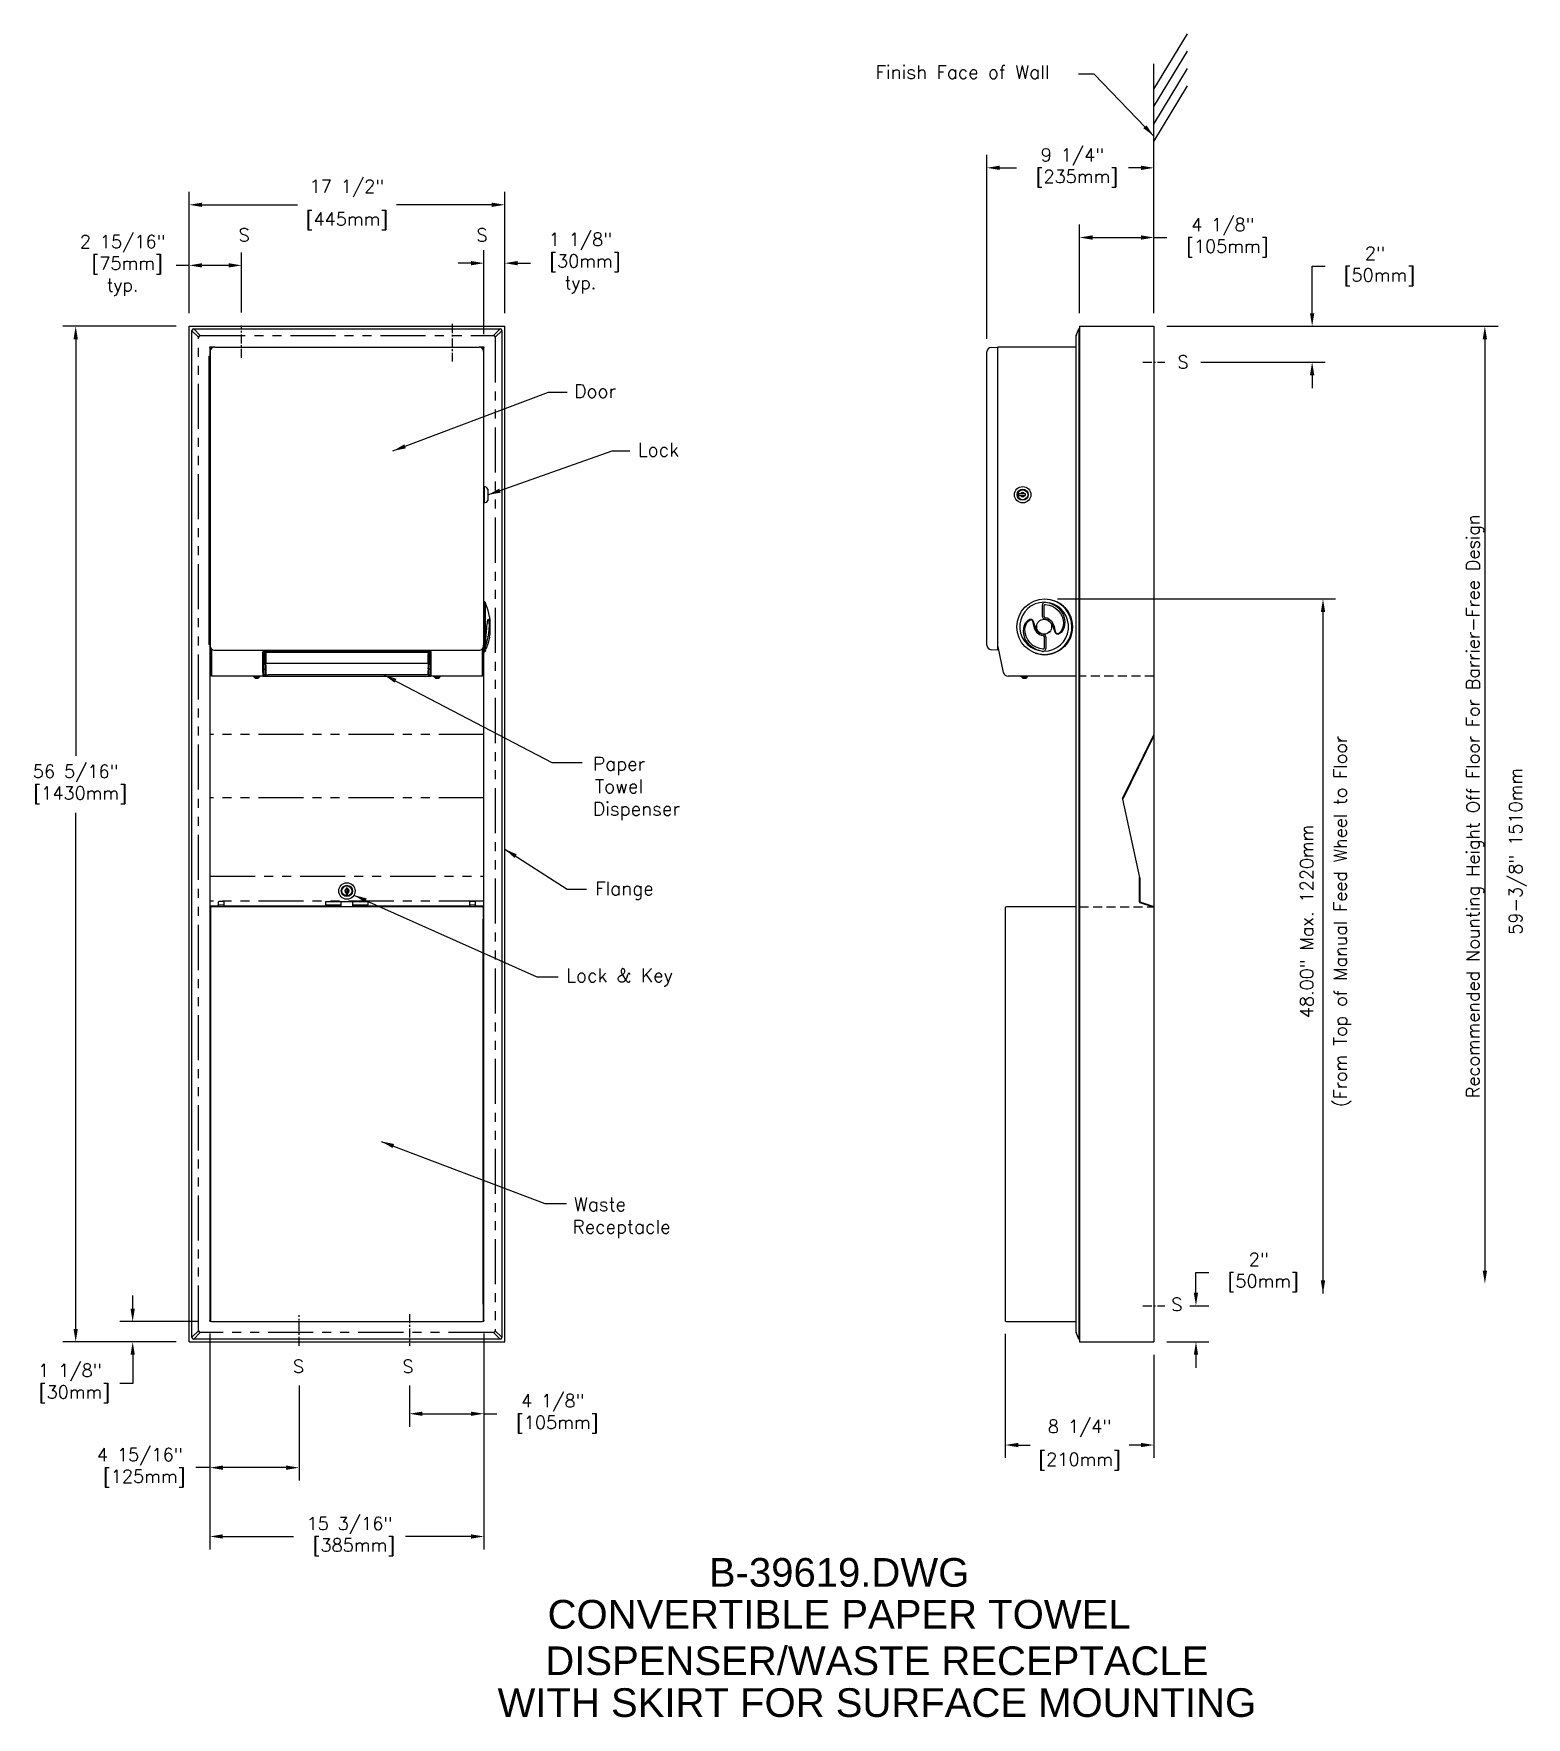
# Model space of a CAD drawing. Extents: x -17.4 to 65.4, y -37 to 56.4.
import ezdxf
from ezdxf.enums import TextEntityAlignment as Align

# ---------------------------------------------------------------- set-up
doc = ezdxf.new("R2010")
doc.units = 0
doc.header["$MEASUREMENT"] = 0
doc.header["$PDSIZE"] = -1
for name, pattern in [('CENTERX2', [0.8, 0.5, -0.1, 0.1, -0.1]), ('HIDDENX2', [0.75, 0.5, -0.25]), ('PHANTOMX2', [5, 2.5, -0.5, 0.5, -0.5, 0.5, -0.5])]:
    doc.linetypes.add(name, pattern=pattern)
doc.layers.get('0').update_dxf_attribs({"linetype": 'CONTINUOUS'})
doc.layers.get('DEFPOINTS').update_dxf_attribs({"linetype": 'CONTINUOUS'})
for name, color, linetype in [('OBJECT', 4, 'CONTINUOUS'), ('OBJECT_DIM', 1, 'CONTINUOUS'), ('TEXT', 2, 'CONTINUOUS')]:
    doc.layers.add(name, color=color, linetype=linetype)
doc.styles.add('ARIAL_5', font='arial.ttf', dxfattribs={"height": 5})
doc.styles.get("Standard").update_dxf_attribs({"font": 'romans.shx'})
doc.dimstyles.get("Standard").update_dxf_attribs({"dimtxt": 0.72, "dimasz": 0.72, "dimexe": 0.72, "dimexo": 0.72, "dimgap": 0.36, "dimtad": 0, "dimtih": 1, "dimtoh": 1, "dimdec": 4, "dimzin": 0, "dimtxsty": 'STANDARD', "dimcen": 0.09, "dimazin": 3, "dimtfac": 1, "dimtdec": 4, "dimtofl": 0, "dimtmove": 0, "dimatfit": 3, "dimtolj": 1, "dimtzin": 0})

msp = doc.modelspace()

# ---------------------------------------------------------------- texts
at = {"layer": 'OBJECT_DIM', "linetype": 'CONTINUOUS'}
for s, p in [('Paper ', (13.59066, 15.52892)), ('Towel', (13.6978, 14.27892)), ('Dispenser', (13.59066, 13.02892)), ('Waste', (12.52872, -8.89323)), ('Receptacle', (12.45729, -10.14323))]:
    msp.add_text(s, height=0.75, dxfattribs=at).set_placement(p)
at = {"layer": 'OBJECT_DIM', "linetype": 'CONTINUOUS', "char_height": 0.75, "width": 12.1652174, "attachment_point": 1}
for s, insert in [('Finish Face of Wall', (29.25873, 54.62644)), ('Door', (12.55346, 36.94133)), ('Lock', (16.07512, 33.69305)), ('Flange', (13.71146, 9.36197)), ('Lock & Key', (12.10197, 4.54872))]:
    msp.add_mtext(s, dxfattribs=dict(at, insert=insert))
at = {"layer": 'OBJECT_DIM', "linetype": 'CONTINUOUS', "char_height": 0.72, "attachment_point": 5}
for insert in [(-5.75421, 45.22454), (7.43636, 45.22557), (46.31148, 38.17966), (45.96993, -14.07555), (-2.74277, -17.50673), (3.32669, -17.50972)]:
    msp.add_mtext('S', dxfattribs=dict(at, insert=insert))
at = {"layer": 'OBJECT_DIM', "linetype": 'CONTINUOUS', "char_height": 0.72, "attachment_point": 5, "rotation": 90}
for s, insert in [('Recommended Nounting Height Off Floor For Barrier-Free Design', (62.51009, 13.54916)), ('(From Top of Manual Feed Wheel to Floor', (55.16058, 7.16484)), ('59-3/8" 1510mm', (64.87131, 11.05095)), ('48.00" Max. 1220mm', (53.17637, 7.16484))]:
    msp.add_mtext(s, dxfattribs=dict(at, insert=insert))

# ---------------------------------------------------------------- blocks, each defined once
blk = doc.blocks.new('*D3')
at = {"layer": 'DEFPOINTS', "color": 0, "linetype": 'CONTINUOUS'}
for p in [(-8.807, 40.166), (-15.097, -16.146), (-8.807, -16.146)]:
    blk.add_point(p, dxfattribs=at)
at = {"layer": 'OBJECT_DIM', "color": 0, "linetype": 'CONTINUOUS'}
for p, q in [((-9.527, 40.166), (-15.817, 40.166)), ((-15.097, 39.446), (-15.097, 16.338)), ((-15.097, -15.426), (-15.097, 13.184)), ((-9.527, -16.146), (-15.817, -16.146))]:
    blk.add_line(p, q, dxfattribs=at)
for points in [[(-15.217, 39.446), (-14.977, 39.446), (-15.097, 40.166)], [(-15.217, -15.426), (-14.977, -15.426), (-15.097, -16.146)]]:
    blk.add_solid(points, dxfattribs=at)
at = {"layer": 'OBJECT_DIM', "color": 0, "linetype": 'CONTINUOUS', "insert": (-15.097, 14.761), "char_height": 0.72, "attachment_point": 5}
blk.add_mtext('\\A1;56 5/16"\\P [1430mm]', dxfattribs=at)
blk = doc.blocks.new('*D4')
at = {"layer": 'DEFPOINTS', "color": 0, "linetype": 'CONTINUOUS'}
for p in [(-7.658, -14.991), (7.544, -14.991), (-7.658, -26.939)]:
    blk.add_point(p, dxfattribs=at)
at = {"layer": 'OBJECT_DIM', "color": 0, "linetype": 'CONTINUOUS'}
for p, q in [((-7.658, -15.711), (-7.658, -27.659)), ((7.544, -15.711), (7.544, -27.659)), ((-6.938, -26.939), (-3.021, -26.939)), ((6.824, -26.939), (3.185, -26.939))]:
    blk.add_line(p, q, dxfattribs=at)
for points in [[(-6.938, -26.819), (-6.938, -27.059), (-7.658, -26.939)], [(6.824, -26.819), (6.824, -27.059), (7.544, -26.939)]]:
    blk.add_solid(points, dxfattribs=at)
at = {"layer": 'OBJECT_DIM', "color": 0, "linetype": 'CONTINUOUS', "insert": (0.082, -26.939), "char_height": 0.72, "attachment_point": 5}
blk.add_mtext('\\A1;15 3/16"\\P [385mm]', dxfattribs=at)
blk = doc.blocks.new('*D5')
at = {"layer": 'DEFPOINTS', "color": 0, "linetype": 'CONTINUOUS'}
for p in [(44.697, 45.081), (40.572, 40.166), (44.697, 40.166)]:
    blk.add_point(p, dxfattribs=at)
at = {"layer": 'OBJECT_DIM', "color": 0, "linetype": 'CONTINUOUS'}
for p, q in [((40.572, 40.886), (40.572, 45.801)), ((44.697, 40.886), (44.697, 45.801)), ((41.292, 45.081), (43.977, 45.081)), ((44.697, 45.081), (45.417, 45.081))]:
    blk.add_line(p, q, dxfattribs=at)
for points in [[(41.292, 45.201), (41.292, 44.961), (40.572, 45.081)], [(43.977, 45.201), (43.977, 44.961), (44.697, 45.081)]]:
    blk.add_solid(points, dxfattribs=at)
at = {"layer": 'OBJECT_DIM', "color": 0, "linetype": 'CONTINUOUS', "insert": (48.52, 45.081), "char_height": 0.72, "attachment_point": 5}
blk.add_mtext('\\A1;4 1/8"\\P [105mm]', dxfattribs=at)
blk = doc.blocks.new('*D6')
at = {"layer": 'DEFPOINTS', "color": 0, "linetype": 'CONTINUOUS'}
for p in [(35.431, 48.946), (44.697, 40.166), (35.431, 38.737)]:
    blk.add_point(p, dxfattribs=at)
at = {"layer": 'OBJECT_DIM', "color": 0, "linetype": 'CONTINUOUS'}
for p, q in [((35.431, 39.457), (35.431, 49.666)), ((44.697, 40.886), (44.697, 49.666)), ((36.151, 48.946), (37.075, 48.946)), ((43.977, 48.946), (43.28, 48.946))]:
    blk.add_line(p, q, dxfattribs=at)
for points in [[(36.151, 49.066), (36.151, 48.826), (35.431, 48.946)], [(43.977, 49.066), (43.977, 48.826), (44.697, 48.946)]]:
    blk.add_solid(points, dxfattribs=at)
at = {"layer": 'OBJECT_DIM', "color": 0, "linetype": 'CONTINUOUS', "insert": (40.178, 48.946), "char_height": 0.72, "attachment_point": 5}
blk.add_mtext('\\A1;9 1/4"\\P [235mm]', dxfattribs=at)
blk = doc.blocks.new('*D7')
at = {"layer": 'DEFPOINTS', "color": 0, "linetype": 'CONTINUOUS'}
for p in [(-5.897, 43.538), (-8.807, 40.166), (-5.897, 40.212)]:
    blk.add_point(p, dxfattribs=at)
at = {"layer": 'OBJECT_DIM', "color": 0, "linetype": 'CONTINUOUS'}
for p, q in [((-8.807, 40.886), (-8.807, 44.258)), ((-5.897, 40.932), (-5.897, 44.258)), ((-8.807, 43.538), (-9.527, 43.538)), ((-6.617, 43.538), (-8.087, 43.538))]:
    blk.add_line(p, q, dxfattribs=at)
for points in [[(-8.087, 43.658), (-8.087, 43.418), (-8.807, 43.538)], [(-6.617, 43.658), (-6.617, 43.418), (-5.897, 43.538)]]:
    blk.add_solid(points, dxfattribs=at)
at = {"layer": 'OBJECT_DIM', "color": 0, "linetype": 'CONTINUOUS', "insert": (-12.492, 43.538), "char_height": 0.72, "attachment_point": 5}
blk.add_mtext('\\A1;2 15/16"\\P [75mm]\\Ptyp.', dxfattribs=at)
blk = doc.blocks.new('*D8')
at = {"layer": 'DEFPOINTS', "color": 0, "linetype": 'CONTINUOUS'}
for p in [(7.544, 43.661), (8.693, 40.166), (7.544, 39.012)]:
    blk.add_point(p, dxfattribs=at)
at = {"layer": 'OBJECT_DIM', "color": 0, "linetype": 'CONTINUOUS'}
for p, q in [((7.544, 39.732), (7.544, 44.381)), ((8.693, 40.886), (8.693, 44.381)), ((6.824, 43.661), (6.104, 43.661)), ((9.413, 43.661), (10.133, 43.661))]:
    blk.add_line(p, q, dxfattribs=at)
for points in [[(6.824, 43.781), (6.824, 43.541), (7.544, 43.661)], [(9.413, 43.781), (9.413, 43.541), (8.693, 43.661)]]:
    blk.add_solid(points, dxfattribs=at)
at = {"layer": 'OBJECT_DIM', "color": 0, "linetype": 'CONTINUOUS', "insert": (12.893, 43.661), "char_height": 0.72, "attachment_point": 5}
blk.add_mtext('\\A1;1 1/8"\\P [30mm]\\Ptyp.', dxfattribs=at)
blk = doc.blocks.new('*D9')
at = {"layer": 'DEFPOINTS', "color": 0, "linetype": 'CONTINUOUS'}
for p in [(8.693, 46.897), (-8.807, 40.166), (8.693, 40.166)]:
    blk.add_point(p, dxfattribs=at)
at = {"layer": 'OBJECT_DIM', "color": 0, "linetype": 'CONTINUOUS'}
for p, q in [((-8.807, 40.886), (-8.807, 47.617)), ((8.693, 40.886), (8.693, 47.617)), ((-8.087, 46.897), (-2.8, 46.897)), ((7.973, 46.897), (2.686, 46.897))]:
    blk.add_line(p, q, dxfattribs=at)
for points in [[(-8.087, 47.017), (-8.087, 46.777), (-8.807, 46.897)], [(7.973, 47.017), (7.973, 46.777), (8.693, 46.897)]]:
    blk.add_solid(points, dxfattribs=at)
at = {"layer": 'OBJECT_DIM', "color": 0, "linetype": 'CONTINUOUS', "char_height": 0.72, "attachment_point": 5}
for s, insert in [('\\A1;17 1/2"', (-0.057, 47.806)), ('\\A1;[445mm]', (-0.057, 45.989))]:
    blk.add_mtext(s, dxfattribs=dict(at, insert=insert))
blk = doc.blocks.new('*D10')
at = {"layer": 'DEFPOINTS', "color": 0, "linetype": 'CONTINUOUS'}
for p in [(-7.65, -14.962), (-2.713, -17.846), (-2.713, -23.122)]:
    blk.add_point(p, dxfattribs=at)
at = {"layer": 'OBJECT_DIM', "color": 0, "linetype": 'CONTINUOUS'}
for p, q in [((-7.65, -15.682), (-7.65, -23.842)), ((-2.713, -18.566), (-2.713, -23.842)), ((-7.65, -23.122), (-8.444, -23.122)), ((-3.433, -23.122), (-6.93, -23.122))]:
    blk.add_line(p, q, dxfattribs=at)
for points in [[(-6.93, -23.002), (-6.93, -23.242), (-7.65, -23.122)], [(-3.433, -23.002), (-3.433, -23.242), (-2.713, -23.122)]]:
    blk.add_solid(points, dxfattribs=at)
at = {"layer": 'OBJECT_DIM', "color": 0, "linetype": 'CONTINUOUS', "insert": (-11.546, -23.122), "char_height": 0.72, "attachment_point": 5}
blk.add_mtext('\\A1;4 15/16"\\P [125mm]', dxfattribs=at)
blk = doc.blocks.new('*D11')
at = {"layer": 'DEFPOINTS', "color": 0, "linetype": 'CONTINUOUS'}
for p in [(7.537, -14.962), (3.412, -17.846), (3.412, -20.134)]:
    blk.add_point(p, dxfattribs=at)
at = {"layer": 'OBJECT_DIM', "color": 0, "linetype": 'CONTINUOUS'}
for p, q in [((7.537, -15.682), (7.537, -20.854)), ((3.412, -18.566), (3.412, -20.854)), ((4.132, -20.134), (6.817, -20.134)), ((7.537, -20.134), (8.257, -20.134))]:
    blk.add_line(p, q, dxfattribs=at)
for points in [[(4.132, -20.014), (4.132, -20.254), (3.412, -20.134)], [(6.817, -20.014), (6.817, -20.254), (7.537, -20.134)]]:
    blk.add_solid(points, dxfattribs=at)
at = {"layer": 'OBJECT_DIM', "color": 0, "linetype": 'CONTINUOUS', "insert": (11.36, -20.134), "char_height": 0.72, "attachment_point": 5}
blk.add_mtext('\\A1;4 1/8"\\P [105mm]', dxfattribs=at)
blk = doc.blocks.new('*D12')
at = {"layer": 'DEFPOINTS', "color": 0, "linetype": 'CONTINUOUS'}
for p in [(-11.938, -15.023), (-7.567, -15.023), (-8.807, -16.146)]:
    blk.add_point(p, dxfattribs=at)
at = {"layer": 'OBJECT_DIM', "color": 0, "linetype": 'CONTINUOUS'}
for p, q in [((-11.938, -14.303), (-11.938, -13.583)), ((-8.287, -15.023), (-12.658, -15.023)), ((-9.527, -16.146), (-12.658, -16.146)), ((-11.938, -16.866), (-11.938, -18.449)), ((-11.938, -18.449), (-12.658, -18.449))]:
    blk.add_line(p, q, dxfattribs=at)
for points in [[(-12.058, -14.303), (-11.818, -14.303), (-11.938, -15.023)], [(-12.058, -16.866), (-11.818, -16.866), (-11.938, -16.146)]]:
    blk.add_solid(points, dxfattribs=at)
at = {"layer": 'OBJECT_DIM', "color": 0, "linetype": 'CONTINUOUS', "insert": (-15.418, -18.449), "char_height": 0.72, "attachment_point": 5}
blk.add_mtext('\\A1;1 1/8"\\P [30mm]', dxfattribs=at)
blk = doc.blocks.new('*D13')
at = {"layer": 'DEFPOINTS', "color": 0, "linetype": 'CONTINUOUS'}
for p in [(44.697, 40.166), (46.574, 38.166), (53.473, 38.166)]:
    blk.add_point(p, dxfattribs=at)
at = {"layer": 'OBJECT_DIM', "color": 0, "linetype": 'CONTINUOUS'}
for p, q in [((53.473, 40.886), (53.473, 43.488)), ((53.473, 43.488), (54.193, 43.488)), ((45.417, 40.166), (54.193, 40.166)), ((47.294, 38.166), (54.193, 38.166)), ((53.473, 37.446), (53.473, 36.726))]:
    blk.add_line(p, q, dxfattribs=at)
for points in [[(53.353, 40.886), (53.593, 40.886), (53.473, 40.166)], [(53.353, 37.446), (53.593, 37.446), (53.473, 38.166)]]:
    blk.add_solid(points, dxfattribs=at)
at = {"layer": 'OBJECT_DIM', "color": 0, "linetype": 'CONTINUOUS', "insert": (56.953, 43.488), "char_height": 0.72, "attachment_point": 5}
blk.add_mtext('\\A1;2"\\P [50mm]', dxfattribs=at)
blk = doc.blocks.new('*D14')
at = {"layer": 'DEFPOINTS', "color": 0, "linetype": 'CONTINUOUS'}
for p in [(45.975, -14.146), (47.029, -14.146), (44.697, -16.146)]:
    blk.add_point(p, dxfattribs=at)
at = {"layer": 'OBJECT_DIM', "color": 0, "linetype": 'CONTINUOUS'}
for p, q in [((47.029, -13.426), (47.029, -12.298)), ((47.029, -12.298), (47.749, -12.298)), ((46.695, -14.146), (47.749, -14.146)), ((45.417, -16.146), (47.749, -16.146)), ((47.029, -16.866), (47.029, -17.586))]:
    blk.add_line(p, q, dxfattribs=at)
for points in [[(46.909, -13.426), (47.149, -13.426), (47.029, -14.146)], [(46.909, -16.866), (47.149, -16.866), (47.029, -16.146)]]:
    blk.add_solid(points, dxfattribs=at)
at = {"layer": 'OBJECT_DIM', "color": 0, "linetype": 'CONTINUOUS', "insert": (50.509, -12.298), "char_height": 0.72, "attachment_point": 5}
blk.add_mtext('\\A1;2"\\P [50mm]', dxfattribs=at)
blk = doc.blocks.new('*D15')
at = {"layer": 'DEFPOINTS', "color": 0, "linetype": 'CONTINUOUS'}
for p in [(36.452, -14.974), (44.697, -16.146), (44.697, -21.867)]:
    blk.add_point(p, dxfattribs=at)
at = {"layer": 'OBJECT_DIM', "color": 0, "linetype": 'CONTINUOUS'}
for p, q in [((36.452, -15.694), (36.452, -22.587)), ((44.697, -16.866), (44.697, -22.587)), ((37.172, -21.867), (37.832, -21.867)), ((43.977, -21.867), (43.318, -21.867))]:
    blk.add_line(p, q, dxfattribs=at)
for points in [[(37.172, -21.747), (37.172, -21.987), (36.452, -21.867)], [(43.977, -21.747), (43.977, -21.987), (44.697, -21.867)]]:
    blk.add_solid(points, dxfattribs=at)
at = {"layer": 'OBJECT_DIM', "color": 0, "linetype": 'CONTINUOUS', "char_height": 0.72, "attachment_point": 5}
for s, insert in [('\\A1;8 1/4"', (40.575, -20.959)), ('\\A1;[210mm]', (40.575, -22.776))]:
    blk.add_mtext(s, dxfattribs=dict(at, insert=insert))
blk = doc.blocks.new('TBLK_TX')

# ---------------------------------------------------------------- dimensions: what is measured, and where the dimension line sits
at = {"layer": 'OBJECT_DIM', "linetype": 'CONTINUOUS'}
for base, p1, p2, picture, middle in [((35.4305032837, 48.9461802769), (44.697253284, 40.1661934243), (35.4305032837, 38.7366085613), '*D6', (40.177532151, 48.9461802769)), ((44.69725, 45.08067), (40.57225, 40.16619), (44.69725, 40.16619), '*D5', (48.52011, 45.08067)), ((-2.71296, -23.12235), (-7.65046, -14.96231), (-2.71296, -17.84583), '*D10', (-11.54643, -23.12235)), ((-7.65779, -26.93941), (7.54438, -14.99131), (-7.65779, -14.99131), '*D4', (0.08198, -26.93941)), ((3.41204, -20.13417), (7.53704, -14.96231), (3.41204, -17.84583), '*D11', (11.3599, -20.13417))]:
    dim = msp.add_linear_dim(base=base, p1=p1, p2=p2, dimstyle='STANDARD', override={"dimpost": '"\\X'}, dxfattribs=at)
    dim.commit()
    dim.dimension.update_dxf_attribs({"geometry": picture, "text_midpoint": middle, "dimtype": 160})
for base, p1, p2, picture, middle in [((8.69329, 46.89747), (-8.80671, 40.16619), (8.69329, 40.16619), '*D9', (-0.05671, 46.89747)), ((44.69725, -21.86732), (36.45225, -14.97381), (44.69725, -16.14581), '*D15', (40.57475, -21.86732))]:
    dim = msp.add_linear_dim(base=base, p1=p1, p2=p2, dimstyle='STANDARD', override={"dimpost": '"\\X'}, dxfattribs=at)
    dim.commit()
    dim.dimension.update_dxf_attribs({"geometry": picture, "text_midpoint": middle})
for base, p1, p2, picture, middle in [((-5.89671, 43.53839), (-8.80671, 40.16619), (-5.89671, 40.21244), '*D7', (-12.49242, 43.53839)), ((7.54438, 43.66145), (8.69329, 40.16619), (7.54438, 39.01169), '*D8', (12.89329, 43.66145))]:
    dim = msp.add_linear_dim(base=base, p1=p1, p2=p2, text='<>\\Ptyp.', dimstyle='STANDARD', override={"dimpost": '"\\X'}, dxfattribs=at)
    dim.commit()
    dim.dimension.update_dxf_attribs({"geometry": picture, "text_midpoint": middle, "dimtype": 160})
for base, p1, p2, picture, middle in [((53.47325, 38.16619), (44.69725, 40.16619), (46.57389, 38.16619), '*D13', (56.95325, 43.48754)), ((-15.09672, -16.14581), (-8.80671, 40.16619), (-8.80671, -16.14581), '*D3', (-15.09672, 14.76091)), ((47.02875, -14.14581), (44.69725, -16.14581), (45.97483, -14.14581), '*D14', (50.50875, -12.29817)), ((-11.93801, -15.02331), (-8.80671, -16.14581), (-7.56721, -15.02331), '*D12', (-15.41801, -18.44927))]:
    dim = msp.add_linear_dim(base=base, p1=p1, p2=p2, angle=90, dimstyle='STANDARD', override={"dimpost": '"\\X'}, dxfattribs=at)
    dim.commit()
    dim.dimension.update_dxf_attribs({"geometry": picture, "text_midpoint": middle, "dimtype": 160})

# ---------------------------------------------------------------- linework, layer by layer
at = {"layer": 'OBJECT', "linetype": 'CONTINUOUS'}
for p, q in [((-8.80671, -16.14581), (-8.80671, 40.16619)), ((-8.80671, 40.16619), (8.69329, 40.16619)), ((8.69329, -16.14581), (8.69329, 40.16619)), ((40.57225, 40.16619), (40.57225, -16.14581)), ((40.57225, 40.16619), (44.69725, 40.16619)), ((44.69725, 40.16619), (44.69725, -16.14581)), ((-8.65046, 39.91462), (-8.65045, 39.91794)), ((-8.2871, 39.55126), (-8.65046, 39.91462)), ((-8.65046, -15.89423), (-8.65046, 39.91462)), ((-8.65045, 39.91794), (-8.64995, 39.92769)), ((-8.56646, 40.01119), (-8.55671, 40.01169)), ((-8.55671, 40.01169), (-8.55338, 40.01169)), ((-8.55338, 40.01169), (-8.19002, 39.64833)), ((-8.55338, 40.01169), (8.43997, 40.01169)), ((8.07661, 39.64833), (8.43997, 40.01169)), ((8.53704, 39.91462), (8.17368, 39.55126)), ((8.43997, 40.01169), (8.44329, 40.01169)), ((8.44329, 40.01169), (8.45304, 40.01119)), ((8.53653, 39.92769), (8.53704, 39.91794)), ((8.53704, 39.91794), (8.53704, 39.91462)), ((8.53704, 39.91462), (8.53704, -15.89423)), ((40.38475, 39.55126), (40.38475, 39.62406)), ((40.38475, -15.53087), (40.38475, 39.55126)), ((40.38966, 39.64833), (40.54276, 40.01119)), ((40.54276, 39.92769), (40.54276, 40.01119)), ((40.54276, 40.01119), (40.54276, 40.01119)), ((40.57225, 39.99927), (40.54276, 40.01119)), ((40.54276, 40.01119), (40.54276, 40.01119)), ((40.54276, 39.92769), (40.54278, 39.91794)), ((40.54278, 39.91794), (40.54276, 39.91462)), ((40.54276, 39.91462), (40.54276, -15.89423)), ((40.57225, 39.99927), (40.57225, 39.91794)), ((-7.70671, 38.51169), (-7.70671, 38.26169)), ((-7.70671, 38.51169), (-7.63833, 38.51169)), ((-7.65046, 39.01169), (-7.65046, 39.01903)), ((-7.65046, 39.01903), (-7.65046, 39.01903)), ((-7.65046, 39.01903), (-7.65046, 39.01169)), ((-7.38894, 39.01169), (-7.65046, 39.01169)), ((-7.65046, 39.01169), (-7.65046, 39.01169)), ((-7.65046, 38.98269), (-7.65046, 38.51169)), ((-7.63833, 38.7623), (-7.63833, 22.45108)), ((-7.38894, 39.01169), (7.27329, 39.01169)), ((7.53704, 39.01169), (7.27329, 39.01169)), ((7.27329, 39.01169), (7.27329, 39.01169)), ((7.37929, 38.99815), (7.35446, 38.99815)), ((7.37929, 38.98811), (7.37929, 38.99815)), ((7.50975, 38.86769), (7.49838, 38.86769)), ((7.50975, 38.86769), (7.50975, 38.84286)), ((7.52167, 38.76169), (7.52167, 22.45108)), ((7.52167, 38.76169), (7.52329, 38.76169)), ((7.53704, 39.01903), (7.53704, 39.01903)), ((7.53704, 39.01903), (7.53704, 39.01169)), ((7.53704, 39.01169), (7.53704, 39.01903)), ((7.53704, 39.01169), (7.53704, 39.01169)), ((7.53704, 31.27191), (7.53704, 38.98269)), ((35.4305, 22.47678), (35.4305, 38.73661)), ((35.66306, 38.986), (36.0305, 39.01169)), ((36.0305, 39.01169), (36.0305, 38.7623)), ((36.0305, 38.7623), (36.0305, 22.45108)), ((40.38475, 39.01169), (36.0705, 39.01169)), ((-7.70671, 38.26169), (-7.70671, 38.01169)), ((-7.70671, 38.26169), (-7.63833, 38.26169)), ((-7.63833, 38.26169), (-7.70671, 38.26169)), ((-7.70671, 38.01169), (-7.70671, 37.76169)), ((-7.63833, 38.01169), (-7.70671, 38.01169)), ((-7.70671, 38.01169), (-7.63833, 38.01169)), ((-7.70671, 37.76169), (-7.70671, 37.51169)), ((-7.70671, 37.76169), (-7.63833, 37.76169)), ((-7.63833, 37.76169), (-7.70671, 37.76169)), ((-7.70671, 37.51169), (-7.70671, 37.26169)), ((-7.63833, 37.51169), (-7.70671, 37.51169)), ((-7.70671, 37.51169), (-7.63833, 37.51169)), ((7.52329, 38.07419), (7.53704, 38.07419)), ((-7.70671, 37.26169), (-7.70671, 37.01169)), ((-7.70671, 37.26169), (-7.63833, 37.26169)), ((-7.63833, 37.26169), (-7.70671, 37.26169)), ((-7.70671, 37.01169), (-7.70671, 36.76169)), ((-7.63833, 37.01169), (-7.70671, 37.01169)), ((-7.70671, 37.01169), (-7.63833, 37.01169)), ((-7.70671, 36.76169), (-7.70671, 36.51169)), ((-7.70671, 36.76169), (-7.63833, 36.76169)), ((-7.63833, 36.76169), (-7.70671, 36.76169)), ((-7.70671, 36.51169), (-7.70671, 36.26169)), ((-7.63833, 36.51169), (-7.70671, 36.51169)), ((-7.70671, 36.51169), (-7.63833, 36.51169)), ((-7.70671, 36.26169), (-7.70671, 36.01169)), ((-7.70671, 36.26169), (-7.63833, 36.26169)), ((-7.63833, 36.26169), (-7.70671, 36.26169)), ((-7.70671, 36.01169), (-7.70671, 35.76169)), ((-7.63833, 36.01169), (-7.70671, 36.01169)), ((-7.70671, 36.01169), (-7.63833, 36.01169)), ((-7.70671, 35.76169), (-7.70671, 35.51169)), ((-7.70671, 35.76169), (-7.63833, 35.76169)), ((-7.63833, 35.76169), (-7.70671, 35.76169)), ((-7.70671, 35.51169), (-7.70671, 35.26169)), ((-7.63833, 35.51169), (-7.70671, 35.51169)), ((-7.70671, 35.51169), (-7.63833, 35.51169)), ((-7.70671, 35.26169), (-7.70671, 35.01169)), ((-7.70671, 35.26169), (-7.63833, 35.26169)), ((-7.63833, 35.26169), (-7.70671, 35.26169)), ((-7.70671, 35.01169), (-7.70671, 34.76169)), ((-7.63833, 35.01169), (-7.70671, 35.01169)), ((-7.70671, 35.01169), (-7.63833, 35.01169)), ((-7.70671, 34.76169), (-7.70671, 34.51169)), ((-7.70671, 34.76169), (-7.63833, 34.76169)), ((-7.63833, 34.76169), (-7.70671, 34.76169)), ((-7.70671, 34.51169), (-7.70671, 34.26169)), ((-7.63833, 34.51169), (-7.70671, 34.51169)), ((-7.70671, 34.51169), (-7.63833, 34.51169)), ((-7.70671, 34.26169), (-7.70671, 34.01169)), ((-7.70671, 34.26169), (-7.63833, 34.26169)), ((-7.63833, 34.26169), (-7.70671, 34.26169)), ((-7.70671, 34.01169), (-7.70671, 33.76169)), ((-7.63833, 34.01169), (-7.70671, 34.01169)), ((-7.70671, 34.01169), (-7.63833, 34.01169)), ((-7.70671, 33.76169), (-7.70671, 33.51169)), ((-7.70671, 33.76169), (-7.63833, 33.76169)), ((-7.63833, 33.76169), (-7.70671, 33.76169)), ((-7.70671, 33.51169), (-7.70671, 33.26169)), ((-7.63833, 33.51169), (-7.70671, 33.51169)), ((-7.70671, 33.51169), (-7.63833, 33.51169)), ((-7.70671, 33.26169), (-7.70671, 33.01169)), ((-7.70671, 33.26169), (-7.63833, 33.26169)), ((-7.63833, 33.26169), (-7.70671, 33.26169)), ((-7.70671, 33.01169), (-7.70671, 32.76169)), ((-7.63833, 33.01169), (-7.70671, 33.01169)), ((-7.70671, 33.01169), (-7.63833, 33.01169)), ((-7.70671, 32.76169), (-7.70671, 32.51169)), ((-7.70671, 32.76169), (-7.63833, 32.76169)), ((-7.63833, 32.76169), (-7.70671, 32.76169)), ((-7.70671, 32.51169), (-7.70671, 32.26169)), ((-7.63833, 32.51169), (-7.70671, 32.51169)), ((-7.70671, 32.51169), (-7.63833, 32.51169)), ((-7.70671, 32.26169), (-7.70671, 32.01169)), ((-7.70671, 32.26169), (-7.63833, 32.26169)), ((-7.63833, 32.26169), (-7.70671, 32.26169)), ((-7.70671, 32.01169), (-7.70671, 31.76169)), ((-7.63833, 32.01169), (-7.70671, 32.01169)), ((-7.70671, 32.01169), (-7.63833, 32.01169)), ((-7.70671, 31.76169), (-7.70671, 31.51169)), ((-7.70671, 31.76169), (-7.63833, 31.76169)), ((-7.63833, 31.76169), (-7.70671, 31.76169)), ((7.52329, 32.54819), (7.53704, 32.54819)), ((7.52329, 32.34919), (7.53704, 32.34919)), ((-7.70671, 31.51169), (-7.70671, 31.26169)), ((-7.63833, 31.51169), (-7.70671, 31.51169)), ((-7.70671, 31.51169), (-7.63833, 31.51169)), ((-7.70671, 31.26169), (-7.70671, 31.01169)), ((-7.70671, 31.26169), (-7.63833, 31.26169)), ((-7.63833, 31.26169), (-7.70671, 31.26169)), ((-7.70671, 31.01169), (-7.70671, 30.76169)), ((-7.63833, 31.01169), (-7.70671, 31.01169)), ((-7.70671, 31.01169), (-7.63833, 31.01169)), ((7.55673, 31.2765), (7.55673, 30.82169)), ((7.55673, 30.82169), (7.55673, 30.36689)), ((7.75329, 31.13669), (7.75329, 30.82169)), ((7.75329, 30.82169), (7.75329, 30.50669)), ((37.1805, 30.86269), (37.1805, 30.78069)), ((37.30459, 30.86269), (37.1805, 30.86269)), ((37.34317, 30.86269), (37.30459, 30.86269)), ((37.49784, 30.86269), (37.34317, 30.86269)), ((37.53642, 30.86269), (37.49784, 30.86269)), ((37.5705, 30.86269), (37.53642, 30.86269)), ((37.5705, 30.78069), (37.5705, 30.86269)), ((-7.70671, 30.76169), (-7.70671, 30.51169)), ((-7.70671, 30.76169), (-7.63833, 30.76169)), ((-7.63833, 30.76169), (-7.70671, 30.76169)), ((-7.70671, 30.51169), (-7.70671, 30.26169)), ((-7.63833, 30.51169), (-7.70671, 30.51169)), ((-7.70671, 30.51169), (-7.63833, 30.51169)), ((-7.70671, 30.26169), (-7.70671, 30.01169)), ((-7.70671, 30.26169), (-7.63833, 30.26169)), ((-7.63833, 30.26169), (-7.70671, 30.26169)), ((-7.70671, 30.01169), (-7.70671, 29.76169)), ((-7.63833, 30.01169), (-7.70671, 30.01169)), ((-7.70671, 30.01169), (-7.63833, 30.01169)), ((7.53704, 24.93068), (7.53704, 30.37148)), ((37.1805, 30.78069), (37.30459, 30.78069)), ((37.30459, 30.78069), (37.34317, 30.78069)), ((37.34317, 30.78069), (37.49784, 30.78069)), ((37.49784, 30.78069), (37.53642, 30.78069)), ((37.53642, 30.78069), (37.5705, 30.78069)), ((-7.70671, 29.76169), (-7.70671, 29.51169)), ((-7.70671, 29.76169), (-7.63833, 29.76169)), ((-7.63833, 29.76169), (-7.70671, 29.76169)), ((-7.70671, 29.51169), (-7.70671, 29.26169)), ((-7.63833, 29.51169), (-7.70671, 29.51169)), ((-7.70671, 29.51169), (-7.63833, 29.51169)), ((-7.70671, 29.26169), (-7.70671, 29.01169)), ((-7.70671, 29.26169), (-7.63833, 29.26169)), ((-7.63833, 29.26169), (-7.70671, 29.26169)), ((-7.70671, 29.01169), (-7.70671, 28.76169)), ((-7.63833, 29.01169), (-7.70671, 29.01169)), ((-7.70671, 29.01169), (-7.63833, 29.01169)), ((-7.70671, 28.76169), (-7.70671, 28.51169)), ((-7.70671, 28.76169), (-7.63833, 28.76169)), ((-7.63833, 28.76169), (-7.70671, 28.76169)), ((-7.70671, 28.51169), (-7.70671, 28.26169)), ((-7.63833, 28.51169), (-7.70671, 28.51169)), ((-7.70671, 28.51169), (-7.63833, 28.51169)), ((-7.70671, 28.26169), (-7.70671, 28.01169)), ((-7.70671, 28.26169), (-7.63833, 28.26169)), ((-7.63833, 28.26169), (-7.70671, 28.26169)), ((-7.70671, 28.01169), (-7.70671, 27.76169)), ((-7.63833, 28.01169), (-7.70671, 28.01169)), ((-7.70671, 28.01169), (-7.63833, 28.01169)), ((-7.70671, 27.76169), (-7.70671, 27.51169)), ((-7.70671, 27.76169), (-7.63833, 27.76169)), ((-7.63833, 27.76169), (-7.70671, 27.76169)), ((-7.70671, 27.51169), (-7.70671, 27.26169)), ((-7.63833, 27.51169), (-7.70671, 27.51169)), ((-7.70671, 27.51169), (-7.63833, 27.51169)), ((-7.70671, 27.26169), (-7.70671, 27.01169)), ((-7.70671, 27.26169), (-7.63833, 27.26169)), ((-7.63833, 27.26169), (-7.70671, 27.26169)), ((-7.70671, 27.01169), (-7.70671, 26.76169)), ((-7.63833, 27.01169), (-7.70671, 27.01169)), ((-7.70671, 27.01169), (-7.63833, 27.01169)), ((-7.70671, 26.76169), (-7.70671, 26.51169)), ((-7.70671, 26.76169), (-7.63833, 26.76169)), ((-7.63833, 26.76169), (-7.70671, 26.76169)), ((-7.70671, 26.51169), (-7.70671, 26.26169)), ((-7.63833, 26.51169), (-7.70671, 26.51169)), ((-7.70671, 26.51169), (-7.63833, 26.51169)), ((-7.70671, 26.26169), (-7.70671, 26.01169)), ((-7.70671, 26.26169), (-7.63833, 26.26169)), ((-7.63833, 26.26169), (-7.70671, 26.26169)), ((-7.70671, 26.01169), (-7.70671, 25.76169)), ((-7.63833, 26.01169), (-7.70671, 26.01169)), ((-7.70671, 26.01169), (-7.63833, 26.01169)), ((-7.70671, 25.76169), (-7.70671, 25.51169)), ((-7.70671, 25.76169), (-7.63833, 25.76169)), ((-7.63833, 25.76169), (-7.70671, 25.76169)), ((-7.70671, 25.51169), (-7.70671, 25.26169)), ((-7.63833, 25.51169), (-7.70671, 25.51169)), ((-7.70671, 25.51169), (-7.63833, 25.51169)), ((-7.70671, 25.26169), (-7.70671, 25.01169)), ((-7.70671, 25.26169), (-7.63833, 25.26169)), ((-7.63833, 25.26169), (-7.70671, 25.26169)), ((7.52329, 26.09769), (7.53704, 26.09769)), ((7.52329, 25.89869), (7.53704, 25.89869)), ((-7.70671, 25.01169), (-7.70671, 24.76169)), ((-7.63833, 25.01169), (-7.70671, 25.01169)), ((-7.70671, 25.01169), (-7.63833, 25.01169)), ((-7.70671, 24.76169), (-7.70671, 24.51169)), ((-7.70671, 24.76169), (-7.63833, 24.76169)), ((-7.63833, 24.76169), (-7.70671, 24.76169)), ((-7.70671, 24.51169), (-7.70671, 24.26169)), ((-7.63833, 24.51169), (-7.70671, 24.51169)), ((-7.70671, 24.51169), (-7.63833, 24.51169)), ((7.52966, 24.93536), (7.52329, 24.93781)), ((7.52959, 24.93539), (7.52959, 22.07143)), ((7.61268, 24.85649), (7.61268, 22.17741)), ((7.61268, 24.85649), (7.61268, 24.85643)), ((7.6149, 24.85151), (7.61268, 24.85643)), ((38.61015, 24.85151), (38.62273, 24.85643)), ((-7.70671, 24.26169), (-7.70671, 24.01169)), ((-7.70671, 24.26169), (-7.63833, 24.26169)), ((-7.63833, 24.26169), (-7.70671, 24.26169)), ((-7.70671, 24.01169), (-7.70671, 23.76169)), ((-7.63833, 24.01169), (-7.70671, 24.01169)), ((-7.70671, 24.01169), (-7.63833, 24.01169)), ((-7.70671, 23.76169), (-7.70671, 23.51169)), ((-7.70671, 23.76169), (-7.63833, 23.76169)), ((-7.63833, 23.76169), (-7.70671, 23.76169)), ((-7.70671, 23.51169), (-7.70671, 23.26169)), ((-7.63833, 23.51169), (-7.70671, 23.51169)), ((-7.70671, 23.51169), (-7.63833, 23.51169)), ((7.75535, 23.81502), (7.76035, 23.83325)), ((7.7606, 23.82413), (7.7606, 23.84588)), ((7.87262, 23.93423), (7.87468, 23.9182)), ((7.87468, 23.9182), (7.87468, 23.08862)), ((38.61015, 23.93423), (38.66066, 23.91992)), ((38.61174, 24.06285), (38.61174, 24.06285)), ((38.64857, 24.00392), (38.66917, 23.99808)), ((38.66917, 23.99808), (38.66917, 23.99808)), ((-7.70671, 23.26169), (-7.70671, 23.01169)), ((-7.70671, 23.26169), (-7.63833, 23.26169)), ((-7.63833, 23.26169), (-7.70671, 23.26169)), ((-7.70671, 23.01169), (-7.70671, 22.76169)), ((-7.63833, 23.01169), (-7.70671, 23.01169)), ((-7.70671, 23.01169), (-7.63833, 23.01169)), ((-7.70671, 22.76169), (-7.70671, 22.51169)), ((-7.70671, 22.76169), (-7.63833, 22.76169)), ((-7.63833, 22.76169), (-7.70671, 22.76169)), ((-7.63833, 22.51169), (-7.70671, 22.51169)), ((-7.65046, 22.51169), (-7.65046, -14.96231)), ((-7.63671, 22.42259), (-7.63671, 22.36788)), ((7.52165, 22.44794), (7.52329, 22.44794)), ((7.52329, 22.47919), (7.52167, 22.47919)), ((7.52329, 22.44794), (7.52329, 22.47919)), ((7.52329, 22.44794), (7.52329, 20.97843)), ((7.87408, 23.0869), (7.87245, 23.07161)), ((36.0305, 22.45108), (36.0305, 22.20169)), ((36.04269, 22.46124), (36.03888, 22.47919)), ((36.04425, 22.45392), (36.04269, 22.46124)), ((36.05747, 22.3917), (36.04425, 22.45392)), ((38.55113, 23.00874), (38.54945, 23.00705)), ((38.60856, 22.94396), (38.60712, 22.94267)), ((-7.65046, 21.69669), (-7.63671, 21.69669)), ((-7.63671, 21.63669), (-7.65046, 21.63669)), ((-7.65046, 21.53919), (-7.63671, 21.53919)), ((-7.63671, 22.36788), (-7.63595, 22.33298)), ((-7.63671, 20.97843), (-7.63671, 22.36788)), ((-7.60671, 22.36788), (-7.63671, 22.36788)), ((-7.63595, 22.33298), (-7.60633, 22.33397)), ((-7.59106, 22.30758), (-7.58813, 22.31005)), ((-7.57671, 22.28679), (-7.57671, 20.96595)), ((-7.57233, 22.28192), (-7.57233, 20.95972)), ((-7.38894, 22.20169), (7.27227, 22.20169)), ((-4.72232, 22.10987), (-4.72232, 22.10363)), ((-4.72232, 22.10987), (-4.71312, 22.10088)), ((-4.72232, 22.10363), (-4.71312, 22.09464)), ((-4.71312, 22.09464), (-4.71312, 22.10088)), ((-4.71055, 22.09138), (-4.71312, 22.10088)), ((-4.71312, 20.95972), (-4.71312, 22.09464)), ((-4.70221, 22.08775), (-4.7011, 22.12438)), ((-4.69191, 22.11539), (-4.7011, 22.12438)), ((4.57849, 22.11539), (-4.69191, 22.11539)), ((-4.67812, 21.53861), (-4.65893, 22.08767)), ((-4.67812, 20.97964), (-4.67812, 22.07119)), ((-4.66664, 22.08767), (4.55333, 22.08767)), ((-4.66159, 21.14835), (-4.62876, 22.08767)), ((-4.60531, 22.08767), (-4.59437, 21.14835)), ((-4.56438, 21.15403), (-4.57525, 22.08767)), ((-4.54562, 21.49108), (4.4462, 21.49108)), ((4.47583, 22.08767), (4.46496, 21.15403)), ((4.49496, 21.14835), (4.50589, 22.08767)), ((4.52934, 22.08767), (4.56217, 21.14835)), ((4.55945, 22.08947), (4.56471, 21.93914)), ((4.56471, 22.07119), (4.56471, 20.97964)), ((4.58768, 22.12438), (4.57849, 22.11539)), ((4.59971, 22.10088), (4.59839, 22.09308)), ((4.59971, 22.10088), (4.6089, 22.10987)), ((4.59971, 22.09464), (4.6089, 22.10363)), ((4.59971, 22.10088), (4.59971, 22.09464)), ((4.59971, 22.09464), (4.59971, 20.95972)), ((4.60279, 22.12801), (4.6089, 22.10987)), ((4.60279, 22.12801), (4.6089, 22.10987)), ((4.6089, 22.10987), (4.6089, 22.10363)), ((7.45892, 20.95972), (7.45892, 22.28552)), ((7.46329, 20.96595), (7.46329, 22.29059)), ((7.52329, 22.069), (7.52966, 22.07146)), ((7.52329, 21.53919), (7.53704, 21.53919)), ((7.53704, -14.96231), (7.53704, 22.07614)), ((7.59826, 22.12781), (7.61268, 22.17741)), ((7.60749, 22.14426), (7.59828, 22.12784)), ((7.61163, 22.15815), (7.60749, 22.14426)), ((7.61183, 22.157), (7.62017, 22.20579)), ((7.61268, 22.17741), (7.61948, 22.20595)), ((36.0305, 22.20169), (35.66306, 22.22739)), ((36.05968, 22.38132), (36.05747, 22.3917)), ((36.36185, 20.95972), (36.05968, 22.38132)), ((38.52134, 22.12781), (38.34079, 22.17741)), ((38.53541, 22.26447), (38.37083, 22.29382)), ((-7.63671, 20.96595), (-7.63671, 20.97843)), ((-7.63671, 20.96595), (-7.60671, 20.96595)), ((-7.63671, 20.79169), (-7.63671, 20.96595)), ((-7.60671, 20.79169), (-7.63671, 20.79169)), ((-7.60671, 20.96595), (-7.60671, 20.96762)), ((-7.60671, 20.96595), (-7.60671, 20.79169)), ((-7.60671, 20.85169), (-7.60269, 20.85169)), ((-7.57671, 20.96595), (-7.57671, 20.96595)), ((-7.57671, 20.82169), (-7.57671, 20.79169)), ((-7.57671, 20.82169), (-7.57671, 20.82169)), ((-7.57671, 20.79169), (-7.57233, 20.79169)), ((-7.57233, 20.95972), (-7.57233, 20.76169)), ((-7.57233, 20.95972), (-7.57233, 20.79169)), ((-7.57233, 20.79169), (-7.57233, 20.76169)), ((-4.71312, 20.76169), (-7.57233, 20.76169)), ((-5.24871, 20.75284), (-5.24871, 20.73869)), ((-5.24871, 20.73869), (-5.24812, 20.73869)), ((-5.24812, 20.76169), (-5.21439, 20.76169)), ((-5.24812, 20.76169), (-5.24812, 20.76169)), ((-5.24812, 20.75518), (-5.24812, 20.7597)), ((-5.2149, 20.7597), (-5.24812, 20.7597)), ((-5.21607, 20.75518), (-5.24812, 20.75518)), ((-5.24812, 20.75518), (-5.24812, 20.73869)), ((-5.21111, 20.73869), (-5.24812, 20.73869)), ((-5.21863, 20.74521), (-5.21439, 20.76169)), ((-5.21863, 20.74521), (-5.20974, 20.73869)), ((-5.21111, 20.73869), (-5.21421, 20.72369)), ((-5.21421, 20.72369), (-4.90221, 20.72369)), ((-5.20974, 20.73869), (-5.21111, 20.73869)), ((-5.20443, 20.76169), (-5.20974, 20.73869)), ((-5.20974, 20.73869), (-5.2031, 20.73869)), ((-5.2031, 20.76169), (-5.2031, 20.73869)), ((-5.2031, 20.73869), (-5.18189, 20.73869)), ((-5.18313, 20.76169), (-5.14301, 20.76169)), ((-5.17515, 20.7597), (-5.18189, 20.76165)), ((-5.18189, 20.76165), (-5.18189, 20.73869)), ((-5.18072, 20.73809), (-5.17515, 20.7597)), ((-5.17192, 20.73356), (-5.18072, 20.73809)), ((-5.16636, 20.75518), (-5.17515, 20.7597)), ((-5.13502, 20.7597), (-5.17515, 20.7597)), ((-5.16636, 20.75518), (-5.17192, 20.73356)), ((-5.14443, 20.73869), (-5.17192, 20.73356)), ((-5.12623, 20.75518), (-5.16636, 20.75518)), ((-5.07819, 20.73869), (-5.14443, 20.73869)), ((-5.14301, 20.76169), (-5.14176, 20.76169)), ((-5.14176, 20.76165), (-5.13502, 20.7597)), ((-5.14021, 20.65169), (-4.97621, 20.65169)), ((-5.13502, 20.7597), (-5.12623, 20.75518)), ((-5.12623, 20.75518), (-5.13047, 20.73869)), ((-5.09517, 20.74521), (-5.08917, 20.76169)), ((-5.09517, 20.74521), (-5.07819, 20.73869)), ((-5.07509, 20.76169), (-5.07819, 20.73869)), ((-5.07819, 20.73869), (-5.07321, 20.73869)), ((-5.07321, 20.76169), (-5.07321, 20.73869)), ((-5.07321, 20.73869), (-5.04321, 20.73869)), ((-5.04321, 20.76165), (-5.04321, 20.73869)), ((-5.03369, 20.7597), (-5.04321, 20.76165)), ((-5.04155, 20.73809), (-5.03369, 20.7597)), ((-5.02725, 20.73869), (-5.04155, 20.73809)), ((-5.02125, 20.75518), (-5.03369, 20.7597)), ((-5.02125, 20.75518), (-5.02725, 20.73869)), ((-4.95766, 20.73869), (-5.02725, 20.73869)), ((-4.99019, 20.74521), (-4.98595, 20.76169)), ((-4.99019, 20.74521), (-4.95006, 20.74521)), ((-4.98139, 20.74068), (-4.99019, 20.74521)), ((-4.98139, 20.74068), (-4.93453, 20.73869)), ((-4.97466, 20.73874), (-4.98139, 20.74068)), ((-4.97341, 20.73869), (-4.97466, 20.73869)), ((-4.93453, 20.73869), (-4.95766, 20.73869)), ((-4.95006, 20.74521), (-4.94582, 20.76169)), ((-4.95006, 20.74521), (-4.93453, 20.73869)), ((-4.93586, 20.76169), (-4.93453, 20.73869)), ((-4.93453, 20.76169), (-4.93453, 20.73869)), ((-4.93453, 20.73869), (-4.93453, 20.73869)), ((-4.93453, 20.73869), (-4.91332, 20.73869)), ((-4.93453, 20.73869), (-4.90335, 20.73356)), ((-4.93453, 20.73869), (-4.91214, 20.73809)), ((-4.91332, 20.76165), (-4.91332, 20.73869)), ((-4.90658, 20.7597), (-4.91332, 20.76165)), ((-4.91214, 20.73809), (-4.90658, 20.7597)), ((-4.90335, 20.73356), (-4.91214, 20.73809)), ((-4.89779, 20.75518), (-4.90658, 20.7597)), ((-4.89779, 20.75518), (-4.90335, 20.73356)), ((-4.90221, 20.73356), (-4.8683, 20.73869)), ((-4.90221, 20.72369), (-4.90221, 20.738)), ((-4.90218, 20.73809), (-4.8683, 20.73869)), ((-4.8683, 20.73869), (-4.90203, 20.73869)), ((-4.90152, 20.74068), (-4.8683, 20.73869)), ((-4.90035, 20.74521), (-4.8683, 20.73869)), ((-4.8683, 20.73869), (-4.8683, 20.76169)), ((-4.8683, 20.73869), (-4.8683, 20.73869)), ((-4.8683, 20.73869), (-4.8683, 20.73869)), ((-4.8683, 20.73869), (-4.86771, 20.73869)), ((-4.86771, 20.74755), (-4.86771, 20.76169)), ((-4.7011, 20.76169), (-4.72671, 20.76169)), ((-4.71312, 20.95972), (-4.71312, 20.76169)), ((-4.69191, 20.76169), (-4.7011, 20.76169)), ((-4.7011, 20.76169), (-4.7011, 20.76169)), ((-4.70081, 20.97237), (-4.70041, 20.9788)), ((-4.69191, 20.76169), (-4.69191, 20.76941)), ((-4.69191, 20.76169), (-4.04971, 20.76169)), ((-4.67812, 20.96699), (-4.67812, 20.96699)), ((-4.67812, 20.79669), (-4.67812, 20.95612)), ((-4.67812, 20.87096), (-4.67128, 20.85609)), ((-4.67812, 20.84323), (-4.66676, 20.84098)), ((-4.67812, 20.8414), (-4.66963, 20.84155)), ((-4.64247, 20.82169), (-4.67812, 20.82169)), ((-4.6605, 20.79669), (-4.67812, 20.79669)), ((-4.66676, 20.84098), (-4.58676, 20.84098)), ((-4.66159, 21.14835), (-4.59437, 21.14835)), ((-4.5877, 20.84665), (-4.58607, 20.84572)), ((-4.58676, 20.84098), (-4.58568, 20.84098)), ((-4.58568, 20.84098), (-4.54642, 20.84098)), ((-4.56068, 21.15244), (-4.55553, 20.9977)), ((-4.55527, 20.87124), (-4.55677, 20.87124)), ((-4.55527, 20.97729), (-4.55527, 20.87124)), ((-4.54053, 21.01061), (-4.54568, 21.16535)), ((-4.54027, 20.86374), (-4.54027, 20.96978)), ((-4.51713, 20.83811), (-4.51713, 20.84098)), ((-4.51709, 20.84098), (-4.51713, 20.83811)), ((-4.51713, 20.83811), (-4.42721, 20.83811)), ((4.41771, 20.83811), (-4.42721, 20.84098)), ((-4.04971, 20.76169), (4.57849, 20.76169)), ((4.41771, 20.84098), (4.41771, 20.83811)), ((4.44086, 20.96978), (4.44086, 20.86374)), ((4.44627, 21.16535), (4.44111, 21.01061)), ((4.44701, 20.84098), (4.48626, 20.84098)), ((4.45585, 20.87124), (4.45585, 20.97729)), ((4.45735, 20.87124), (4.45585, 20.87124)), ((4.45611, 20.9977), (4.46126, 21.15244)), ((4.48626, 20.84098), (4.48734, 20.84098)), ((4.48734, 20.84098), (4.56471, 20.84098)), ((4.56217, 21.14835), (4.49496, 21.14835)), ((4.56471, 20.82169), (4.52831, 20.82169)), ((4.56471, 20.79669), (4.54708, 20.79669)), ((4.56217, 21.14835), (4.56471, 21.08292)), ((4.56471, 20.96699), (4.56471, 20.96699)), ((4.56471, 20.95595), (4.56471, 20.79669)), ((4.56922, 20.86322), (4.56844, 20.84946)), ((4.57001, 20.97605), (4.57176, 20.94436)), ((4.57849, 20.76965), (4.57849, 20.76169)), ((4.58768, 20.76169), (4.57849, 20.76169)), ((4.61329, 20.76169), (4.58768, 20.76169)), ((4.58768, 20.76169), (4.58768, 20.76169)), ((4.59971, 20.95972), (4.59971, 20.76169)), ((7.45892, 20.76169), (4.59971, 20.76169)), ((4.75202, 20.75518), (4.75335, 20.7597)), ((4.77602, 20.75518), (4.75202, 20.75518)), ((4.75202, 20.75518), (4.75286, 20.73356)), ((4.78753, 20.73869), (4.75286, 20.73356)), ((4.75335, 20.7597), (4.75437, 20.76165)), ((4.77706, 20.7597), (4.75335, 20.7597)), ((4.75455, 20.76169), (4.77751, 20.76169)), ((4.77375, 20.74521), (4.77751, 20.76169)), ((4.77375, 20.74521), (4.78753, 20.73869)), ((4.78635, 20.76169), (4.78753, 20.73869)), ((4.78753, 20.76169), (4.78753, 20.73869)), ((4.78753, 20.73869), (4.78879, 20.72369)), ((4.78753, 20.73869), (4.80636, 20.73869)), ((4.78753, 20.73869), (4.78753, 20.73869)), ((4.78879, 20.72369), (5.10079, 20.72369)), ((4.80525, 20.76169), (4.84943, 20.76169)), ((4.80636, 20.76165), (4.80636, 20.73869)), ((4.81234, 20.7597), (4.80636, 20.76165)), ((4.8074, 20.73809), (4.81234, 20.7597)), ((4.81521, 20.73356), (4.8074, 20.73809)), ((4.82014, 20.75518), (4.81234, 20.7597)), ((4.85652, 20.7597), (4.81234, 20.7597)), ((4.82014, 20.75518), (4.81521, 20.73356)), ((4.84519, 20.73869), (4.81521, 20.73356)), ((4.86432, 20.75518), (4.82014, 20.75518)), ((4.90423, 20.73869), (4.84519, 20.73869)), ((4.84943, 20.76169), (4.85054, 20.76169)), ((4.85054, 20.76165), (4.85652, 20.7597)), ((4.85652, 20.7597), (4.86432, 20.75518)), ((4.86432, 20.75518), (4.86056, 20.73869)), ((4.86279, 20.65169), (5.02679, 20.65169)), ((4.88778, 20.74521), (4.89374, 20.76169)), ((4.88778, 20.74521), (4.90423, 20.73869)), ((4.90775, 20.76169), (4.90423, 20.73869)), ((4.90423, 20.73869), (4.90961, 20.73869)), ((4.90961, 20.76169), (4.90961, 20.73869)), ((4.90961, 20.73869), (4.93944, 20.73869)), ((4.93944, 20.76165), (4.93944, 20.73869)), ((4.94891, 20.7597), (4.93944, 20.76165)), ((4.94109, 20.73809), (4.94891, 20.7597)), ((4.95346, 20.73356), (4.94109, 20.73809)), ((4.94375, 20.76169), (4.9455, 20.76169)), ((4.9455, 20.76165), (4.95497, 20.7597)), ((4.96128, 20.75518), (4.94891, 20.7597)), ((4.94891, 20.7597), (4.95497, 20.7597)), ((4.96128, 20.75518), (4.95346, 20.73356)), ((4.96137, 20.73869), (4.95346, 20.73356)), ((4.95497, 20.7597), (4.96733, 20.75518)), ((4.96733, 20.75518), (4.96128, 20.75518)), ((4.96733, 20.75518), (4.96137, 20.73869)), ((5.03204, 20.73869), (4.96137, 20.73869)), ((4.99959, 20.74521), (5.00426, 20.76169)), ((4.99959, 20.74521), (5.03204, 20.73869)), ((5.00927, 20.74068), (4.99959, 20.74521)), ((5.00927, 20.74068), (5.0523, 20.73869)), ((5.01669, 20.73874), (5.00927, 20.74068)), ((5.01806, 20.73869), (5.01669, 20.73869)), ((5.03204, 20.73869), (5.03988, 20.76169)), ((5.03204, 20.73869), (5.0523, 20.73869)), ((5.0523, 20.73869), (5.03204, 20.73869)), ((5.05084, 20.76169), (5.0523, 20.73869)), ((5.0523, 20.76169), (5.0523, 20.73869)), ((5.0523, 20.73869), (5.0523, 20.73869)), ((5.0523, 20.73869), (5.07566, 20.73869)), ((5.0523, 20.73869), (5.07695, 20.73809)), ((5.06363, 20.73356), (5.08809, 20.73869)), ((5.07566, 20.76165), (5.07566, 20.73869)), ((5.08307, 20.7597), (5.07566, 20.76165)), ((5.07695, 20.73809), (5.08307, 20.7597)), ((5.08809, 20.73869), (5.07695, 20.73809)), ((5.09276, 20.75518), (5.08307, 20.7597)), ((5.09276, 20.75518), (5.08809, 20.73869)), ((5.09793, 20.73869), (5.08809, 20.73869)), ((5.08809, 20.73869), (5.13202, 20.73869)), ((5.08809, 20.73869), (5.13202, 20.73869)), ((5.10079, 20.72369), (5.09793, 20.73869)), ((5.13202, 20.73869), (5.09793, 20.73869)), ((5.09793, 20.73869), (5.13539, 20.73809)), ((5.09793, 20.73869), (5.09793, 20.73869)), ((5.09793, 20.73869), (5.09793, 20.73869)), ((5.09793, 20.73869), (5.13539, 20.73809)), ((5.13202, 20.73869), (5.13031, 20.76169)), ((5.13182, 20.76169), (5.13202, 20.73869)), ((5.13202, 20.76169), (5.13202, 20.73869)), ((5.13202, 20.73869), (5.13202, 20.73869)), ((5.13202, 20.73869), (5.13202, 20.73869)), ((5.13202, 20.73869), (5.13522, 20.73869)), ((5.13522, 20.76165), (5.13522, 20.73869)), ((5.13623, 20.7597), (5.13522, 20.76165)), ((5.13539, 20.73809), (5.13623, 20.7597)), ((5.13756, 20.75518), (5.13539, 20.73809)), ((5.13539, 20.73809), (5.13539, 20.73809)), ((5.13756, 20.75518), (5.13623, 20.7597)), ((7.45892, 20.76169), (7.45892, 20.95972)), ((7.46329, 20.96595), (7.46329, 20.96595)), ((7.46329, 20.82169), (7.46329, 20.82169)), ((7.46329, 20.82169), (7.46329, 20.79169)), ((7.46329, 20.79169), (7.46329, 20.79169)), ((7.48927, 20.85169), (7.49329, 20.85169)), ((7.49329, 20.96762), (7.49329, 20.96595)), ((7.49329, 20.96595), (7.52329, 20.96595)), ((7.49329, 20.79169), (7.49329, 20.96595)), ((7.52329, 20.79169), (7.49329, 20.79169)), ((7.52329, 20.97843), (7.52329, 20.96595)), ((7.52329, 20.96595), (7.52329, 20.79169)), ((40.38475, 20.76169), (36.60639, 20.76169)), ((37.32504, 20.75518), (37.32636, 20.7597)), ((37.34904, 20.75518), (37.32504, 20.75518)), ((37.32504, 20.75518), (37.32587, 20.73356)), ((37.36054, 20.73869), (37.32587, 20.73356)), ((37.32636, 20.7597), (37.32738, 20.76165)), ((37.32636, 20.7597), (37.35007, 20.7597)), ((37.3279, 20.76169), (37.3279, 20.76169)), ((37.34676, 20.74521), (37.35052, 20.76169)), ((37.34676, 20.74521), (37.36054, 20.73869)), ((37.35936, 20.76169), (37.36054, 20.73869)), ((37.36054, 20.76169), (37.36054, 20.73869)), ((37.36054, 20.73869), (37.3618, 20.72369)), ((37.36054, 20.73869), (37.37937, 20.73869)), ((37.36054, 20.73869), (37.36054, 20.73869)), ((37.3618, 20.72369), (37.6738, 20.72369)), ((37.3618, 20.72369), (37.61571, 20.72369)), ((37.38535, 20.7597), (37.37937, 20.76165)), ((37.37937, 20.76165), (37.37937, 20.73869)), ((37.38041, 20.73809), (37.38535, 20.7597)), ((37.38822, 20.73356), (37.38041, 20.73809)), ((37.39316, 20.75518), (37.38535, 20.7597)), ((37.42953, 20.7597), (37.38535, 20.7597)), ((37.39316, 20.75518), (37.38822, 20.73356)), ((37.4182, 20.73869), (37.38822, 20.73356)), ((37.43734, 20.75518), (37.39316, 20.75518)), ((37.4771, 20.73869), (37.4182, 20.73869)), ((37.42355, 20.76165), (37.42953, 20.7597)), ((37.42953, 20.7597), (37.43734, 20.75518)), ((37.43734, 20.75518), (37.43357, 20.73869)), ((37.4358, 20.65169), (37.56927, 20.65169)), ((37.46079, 20.74521), (37.46676, 20.76169)), ((37.46079, 20.74521), (37.4771, 20.73869)), ((37.48076, 20.76169), (37.4771, 20.73869)), ((37.4771, 20.73869), (37.48263, 20.73869)), ((37.48263, 20.76169), (37.48263, 20.73869)), ((37.48263, 20.73869), (37.51246, 20.73869)), ((37.51246, 20.76165), (37.51246, 20.73869)), ((37.52192, 20.7597), (37.51246, 20.76165)), ((37.5141, 20.73809), (37.52192, 20.7597)), ((37.52647, 20.73356), (37.5141, 20.73809)), ((37.51851, 20.76165), (37.52798, 20.7597)), ((37.53429, 20.75518), (37.52192, 20.7597)), ((37.52192, 20.7597), (37.52798, 20.7597)), ((37.53429, 20.75518), (37.52647, 20.73356)), ((37.53468, 20.73869), (37.52647, 20.73356)), ((37.52798, 20.7597), (37.54035, 20.75518)), ((37.54035, 20.75518), (37.53429, 20.75518)), ((37.54035, 20.75518), (37.53468, 20.73869)), ((37.60506, 20.73869), (37.53468, 20.73869)), ((37.56927, 20.65169), (37.5998, 20.65169)), ((37.5726, 20.74521), (37.57727, 20.76169)), ((37.5726, 20.74521), (37.60506, 20.73869)), ((37.58229, 20.74068), (37.5726, 20.74521)), ((37.58229, 20.74068), (37.6179, 20.74068)), ((37.59107, 20.73869), (37.59107, 20.73869)), ((37.60506, 20.73869), (37.61289, 20.76169)), ((37.60506, 20.73869), (37.6179, 20.74068)), ((37.62669, 20.73869), (37.60506, 20.73869)), ((37.61571, 20.72369), (37.6738, 20.72369)), ((37.62386, 20.76169), (37.6179, 20.74068)), ((37.62669, 20.76169), (37.62669, 20.73869)), ((37.62669, 20.73869), (37.62696, 20.73869)), ((37.62687, 20.76169), (37.62696, 20.73869)), ((37.62696, 20.73869), (37.62696, 20.76169)), ((37.62696, 20.73869), (37.64867, 20.73869)), ((37.62696, 20.73869), (37.62696, 20.73869)), ((37.62696, 20.73869), (37.64996, 20.73809)), ((37.63665, 20.73356), (37.66145, 20.73869)), ((37.64867, 20.76165), (37.64867, 20.73869)), ((37.65609, 20.7597), (37.64867, 20.76165)), ((37.64996, 20.73809), (37.65609, 20.7597)), ((37.66145, 20.73869), (37.64996, 20.73809)), ((37.66577, 20.75518), (37.65609, 20.7597)), ((37.66577, 20.75518), (37.66145, 20.73869)), ((37.67094, 20.73869), (37.66145, 20.73869)), ((37.66145, 20.73869), (37.70503, 20.73869)), ((37.70503, 20.73869), (37.66145, 20.73869)), ((37.6738, 20.72369), (37.67094, 20.73869)), ((37.70503, 20.73869), (37.67094, 20.73869)), ((37.67094, 20.73869), (37.70841, 20.73809)), ((37.67094, 20.73869), (37.67094, 20.73869)), ((37.67094, 20.73869), (37.70841, 20.73809)), ((37.70503, 20.73869), (37.70332, 20.76169)), ((37.70483, 20.76169), (37.70503, 20.73869)), ((37.70503, 20.76169), (37.70503, 20.73869)), ((37.70503, 20.73869), (37.70503, 20.73869)), ((37.70503, 20.73869), (37.70503, 20.73869)), ((37.70503, 20.73869), (37.70823, 20.73869)), ((37.70823, 20.76165), (37.70823, 20.73869)), ((37.70924, 20.7597), (37.70823, 20.76165)), ((37.70841, 20.73809), (37.70924, 20.7597)), ((37.71057, 20.75518), (37.70841, 20.73809)), ((37.70841, 20.73809), (37.70841, 20.73809)), ((37.71057, 20.75518), (37.70924, 20.7597)), ((42.95953, 13.97708), (44.69725, 17.50289)), ((44.69725, 17.44634), (42.9858, 13.97382)), ((42.956, 13.94861), (43.88967, 9.59146)), ((43.91435, 9.59563), (42.98226, 13.94535)), ((43.89032, 8.24543), (43.89032, 9.58539)), ((43.91532, 9.58648), (43.91532, 8.25297)), ((-0.01571, 9.00169), (-0.09771, 9.00169)), ((-0.09771, 9.00169), (-0.09771, 8.96761)), ((-0.09771, 8.96761), (-0.09771, 8.92903)), ((-0.09771, 8.77436), (-0.09771, 8.92903)), ((-0.01571, 8.81169), (-0.09771, 8.81169)), ((-0.09771, 8.77436), (-0.09771, 8.73578)), ((-0.09771, 8.73578), (-0.09771, 8.61169)), ((-0.09771, 8.61169), (-0.01571, 8.61169)), ((-0.01571, 8.96761), (-0.01571, 9.00169)), ((-0.01571, 8.92903), (-0.01571, 8.96761)), ((-0.01571, 8.92903), (-0.01571, 8.77436)), ((-0.01571, 8.73578), (-0.01571, 8.77436)), ((-0.01571, 8.61169), (-0.01571, 8.73578)), ((-7.17921, 8.01797), (-7.65046, 8.01797)), ((-7.61671, 7.91369), (-7.61671, -14.97381)), ((-7.11671, 7.97669), (-7.55371, 7.97669)), ((-7.17921, 8.05582), (-7.17921, 8.24229)), ((-6.86721, 8.05582), (-7.17921, 8.05582)), ((-7.17921, 7.97669), (-7.17921, 8.05582)), ((-6.89721, 8.26359), (-7.14921, 8.26359)), ((7.00329, 7.97669), (-7.11671, 7.97669)), ((-6.86721, 8.05582), (-6.86721, 8.24229)), ((-6.86721, 7.97669), (-6.86721, 8.05582)), ((-0.36921, 8.01797), (-6.86721, 8.01797)), ((1.13079, 8.24722), (-1.24421, 8.24722)), ((-1.24421, 8.24722), (-1.24421, 8.07702)), ((-1.24421, 8.07702), (-0.36921, 8.07702)), ((-0.36921, 7.97669), (-0.36921, 8.24722)), ((0.25579, 8.24722), (0.25579, 7.97669)), ((0.25579, 8.07702), (1.13079, 8.07702)), ((6.75379, 8.01797), (0.25579, 8.01797)), ((1.13079, 8.07702), (1.13079, 8.24722)), ((6.75379, 8.05582), (6.75379, 8.24229)), ((7.06579, 8.05582), (6.75379, 8.05582)), ((6.75379, 7.97669), (6.75379, 8.05582)), ((7.03579, 8.26359), (6.78379, 8.26359)), ((7.44029, 7.97669), (7.00329, 7.97669)), ((7.06579, 8.05582), (7.06579, 8.24229)), ((7.06579, 7.97669), (7.06579, 8.05582)), ((7.53704, 8.01797), (7.06579, 8.01797)), ((7.50329, 7.91369), (7.50329, -14.97381)), ((36.45225, 7.91369), (36.45225, -14.97381)), ((36.95225, 7.97669), (36.51525, 7.97669)), ((40.38475, 7.97669), (36.95225, 7.97669)), ((43.9208, 8.20378), (44.65759, 7.96988)), ((44.66516, 7.99371), (43.93554, 8.22533)), ((7.50329, 7.28919), (7.53704, 7.28919)), ((7.50804, -14.05381), (7.50804, 7.28919)), ((-7.62146, -14.05381), (-7.65046, -14.05381)), ((-7.62146, -14.05381), (-7.62146, -14.05381)), ((7.53704, -14.05381), (7.50804, -14.05381)), ((7.50804, -14.05381), (7.50804, -14.05381)), ((-8.65046, -15.89423), (-8.2871, -15.53087)), ((-8.19002, -15.62795), (-8.55338, -15.99131)), ((-7.65046, -14.99131), (-7.65046, -14.99864)), ((-7.65046, -14.99864), (-7.65046, -14.99131)), ((-7.65046, -14.99131), (-7.61351, -14.99131)), ((-7.65046, -14.99131), (-7.65046, -14.99131)), ((-7.65046, -14.99864), (-7.65046, -14.99864)), ((-7.56721, -15.02331), (-7.11671, -15.02331)), ((-7.11671, -15.02331), (7.00329, -15.02331)), ((7.00329, -15.02331), (7.45379, -15.02331)), ((7.50009, -14.99131), (7.53704, -14.99131)), ((7.53704, -14.99864), (7.53704, -14.99131)), ((7.53704, -14.99131), (7.53704, -14.99864)), ((7.53704, -14.99131), (7.53704, -14.99131)), ((7.53704, -14.99864), (7.53704, -14.99864)), ((8.43997, -15.99131), (8.07661, -15.62795)), ((8.17368, -15.53087), (8.53704, -15.89423)), ((36.50175, -15.02331), (36.95225, -15.02331)), ((36.95225, -15.02331), (40.38475, -15.02331)), ((40.38475, -15.60368), (40.38475, -15.53087)), ((40.54276, -15.9908), (40.38966, -15.62795)), ((-8.80671, -16.14581), (8.69329, -16.14581)), ((-8.65045, -15.89756), (-8.65046, -15.89423)), ((-8.64995, -15.9073), (-8.65045, -15.89756)), ((-8.55671, -15.9913), (-8.56646, -15.9908)), ((-8.55338, -15.99131), (-8.55671, -15.9913)), ((8.43997, -15.99131), (-8.55338, -15.99131)), ((8.44329, -15.9913), (8.43997, -15.99131)), ((8.45304, -15.9908), (8.44329, -15.9913)), ((8.53704, -15.89756), (8.53653, -15.9073)), ((8.53704, -15.89423), (8.53704, -15.89756)), ((40.54276, -15.89423), (40.54278, -15.89756)), ((40.54278, -15.89756), (40.54276, -15.9073)), ((40.54276, -15.9908), (40.54276, -15.9073)), ((40.54276, -15.9908), (40.57225, -15.97888)), ((40.54276, -15.9908), (40.54276, -15.9908)), ((40.54276, -15.9908), (40.54276, -15.9908)), ((40.57225, -15.89756), (40.57225, -15.97888)), ((40.57225, -16.14581), (44.69725, -16.14581))]:
    msp.add_line(p, q, dxfattribs=at)
at = {"layer": 'OBJECT', "linetype": 'CENTERX2'}
for p, q in [((-5.89671, 38.41285), (-5.89671, 40.21244)), ((5.78329, 40.28765), (5.78329, 38.20408)), ((44.08919, 38.16619), (45.30532, 38.16619)), ((-2.71296, -16.3622), (-2.71296, -14.665)), ((3.41204, -14.61112), (3.41204, -16.3622)), ((44.08919, -14.14581), (45.30532, -14.14581))]:
    msp.add_line(p, q, dxfattribs=at)
at = {"layer": 'OBJECT', "linetype": 'PHANTOMX2'}
for p, q in [((-8.2871, -15.53087), (-8.2871, 39.55126)), ((-8.19002, 39.64833), (8.07661, 39.64833)), ((8.17368, 39.55126), (8.17368, -15.53087)), ((7.53704, 17.53313), (-7.65046, 17.53313)), ((7.53704, 14.02084), (-7.65046, 14.02084)), ((-7.65046, 9.6672), (7.53704, 9.6672)), ((7.53704, 8.27724), (-7.65046, 8.27724)), ((8.07661, -15.62795), (-8.19002, -15.62795))]:
    msp.add_line(p, q, dxfattribs=at)
at = {"layer": 'OBJECT', "linetype": 'HIDDENX2'}
for p, q in [((44.69725, 20.76169), (40.57225, 20.76169)), ((40.57225, 7.97669), (44.69725, 7.97669))]:
    msp.add_line(p, q, dxfattribs=at)
at = {"layer": 'OBJECT', "linetype": 'CONTINUOUS', "flags": 128}
for points in [[(7.61268, 24.85649), (7.57897, 24.90419), (7.52959, 24.93539)], [(7.61268, 24.85643), (7.60963, 24.86232), (7.60973, 24.86094)], [(7.84932, 24.07815), (7.77544, 24.4024), (7.66953, 24.71764)], [(38.51929, 24.07815), (38.51933, 24.4024), (38.51938, 24.71764)], [(38.61015, 24.85649), (38.61644, 24.85648), (38.62273, 24.85643)], [(38.61174, 24.06285), (38.61177, 24.37847), (38.61182, 24.68534)], [(38.62273, 24.85643), (38.66006, 24.86232), (38.69728, 24.85974)], [(38.64899, 24.73785), (38.66649, 24.74255), (38.68482, 24.74261)], [(38.68485, 24.74263), (38.87963, 24.70484), (39.06524, 24.63409), (39.23594, 24.53199), (39.38602, 24.40111), (39.51006, 24.24498), (39.6029, 24.06817), (39.65971, 23.87649), (39.67612, 23.67705), (39.64801, 23.47892), (39.61601, 23.38413), (39.5713, 23.29502), (39.51323, 23.21496), (39.44117, 23.15015), (39.40002, 23.12743), (39.35655, 23.11566), (39.33488, 23.11568), (39.31427, 23.12055), (39.29571, 23.13065), (39.27986, 23.14541), (39.25657, 23.18505), (39.22696, 23.30072), (39.20246, 23.42735), (39.16567, 23.55661), (39.11809, 23.66494), (39.05312, 23.76637), (38.9705, 23.85609), (38.87198, 23.92944)], [(38.6973, 24.85973), (38.7889, 24.84799), (38.87953, 24.8294)], [(38.87953, 24.8294), (39.07495, 24.75863), (39.25582, 24.65616), (39.41655, 24.52444), (39.5519, 24.36684), (39.65684, 24.18765), (39.72671, 23.99226), (39.75726, 23.78717), (39.74461, 23.58045), (39.72093, 23.47958), (39.68505, 23.38248), (39.63645, 23.29125), (39.57447, 23.20878), (39.49827, 23.13978), (39.40728, 23.09383), (39.3572, 23.08589), (39.30755, 23.09403), (39.26487, 23.12058), (39.23337, 23.16038), (39.19394, 23.25511), (39.16566, 23.35467), (39.13571, 23.45401), (39.098, 23.5508), (39.04946, 23.64269), (38.98871, 23.72704), (38.91571, 23.80106), (38.83153, 23.86208)], [(7.61268, 22.17741), (7.61914, 22.24823), (7.62668, 22.35067), (7.63534, 22.48238), (7.6452, 22.64), (7.65637, 22.81916), (7.66903, 23.01453), (7.68343, 23.21958), (7.70005, 23.42633), (7.70941, 23.52719), (7.71967, 23.62428), (7.73106, 23.71553), (7.74397, 23.798), (7.75906, 23.86702), (7.77753, 23.91304), (7.78856, 23.92093), (7.80075, 23.91279), (7.81295, 23.88626), (7.82362, 23.84647), (7.83955, 23.75176), (7.85052, 23.65218), (7.85847, 23.55283), (7.86432, 23.45604), (7.86855, 23.36415), (7.87145, 23.27979), (7.87318, 23.20578), (7.87383, 23.14474)], [(7.76035, 23.83325), (7.7659, 23.85353), (7.78274, 23.88771), (7.79186, 23.89152), (7.79644, 23.88863), (7.80087, 23.88212), (7.8087, 23.85884), (7.81469, 23.82559), (7.82178, 23.74486), (7.82409, 23.56423), (7.8172, 23.37955), (7.81125, 23.29149), (7.80395, 23.2099), (7.79549, 23.13766), (7.78613, 23.07738)], [(38.34077, 22.17741), (38.1453, 22.24823), (37.96447, 22.35067), (37.80373, 22.48238), (37.66838, 22.64), (37.56346, 22.81916), (37.49359, 23.01453), (37.46303, 23.21958), (37.47568, 23.42633), (37.49935, 23.52719), (37.53522, 23.62428), (37.58382, 23.71553), (37.6458, 23.798), (37.722, 23.86702), (37.81307, 23.91304), (37.86307, 23.92093), (37.91272, 23.91279), (37.9554, 23.88626), (37.98692, 23.84647), (38.02637, 23.75176), (38.05463, 23.65218), (38.08458, 23.55283), (38.12228, 23.45604), (38.17082, 23.36415), (38.23158, 23.27979), (38.3046, 23.20578), (38.38877, 23.14474)], [(38.37081, 22.29382), (38.17312, 22.36418), (37.99148, 22.4697), (37.83255, 22.60752), (37.70277, 22.77344), (37.60821, 22.96199), (37.55447, 23.16624), (37.54669, 23.37751), (37.56153, 23.48234), (37.58965, 23.58432)], [(37.58965, 23.58432), (37.66311, 23.73415), (37.7139, 23.79945), (37.77458, 23.85353), (37.84456, 23.88771), (37.88109, 23.89152), (37.89871, 23.88863), (37.91514, 23.88212), (37.94257, 23.85884), (37.96209, 23.82559), (37.98579, 23.74486), (38.02133, 23.56423), (38.08352, 23.37955), (38.13151, 23.29149), (38.19202, 23.2099), (38.26475, 23.13766), (38.34832, 23.07738)], [(38.83153, 23.86208), (38.74923, 23.90027), (38.66066, 23.91992)], [(38.87198, 23.92944), (38.7752, 23.97544), (38.67084, 23.99977)], [(7.76229, 22.94396), (7.6904, 22.62835), (7.64082, 22.48068)], [(7.84932, 22.92866), (7.77544, 22.60442), (7.66953, 22.28917)], [(7.78613, 23.07738), (7.78625, 23.03206), (7.78637, 23.00874)], [(7.87383, 23.14474), (7.87395, 23.10707), (7.87408, 23.0869)], [(38.34832, 23.07738), (38.4451, 23.03138), (38.54945, 23.00705)], [(38.34832, 23.07738), (38.44597, 23.03206), (38.55113, 23.00874)], [(38.38877, 23.14474), (38.46958, 23.10707), (38.55964, 23.0869)], [(38.60712, 22.94267), (38.60601, 22.95442), (38.60279, 22.96577), (38.59758, 22.97636), (38.59053, 22.98583), (38.58189, 22.99387), (38.57194, 23.00021), (38.56101, 23.00466), (38.54945, 23.00705)], [(38.70101, 22.92866), (38.70097, 22.60442), (38.70092, 22.28917)], [(-7.63595, 22.33298), (-7.63503, 22.32436), (-7.63343, 22.31706), (-7.63088, 22.31109), (-7.62711, 22.30651), (-7.6192, 22.30199), (-7.61014, 22.30068), (-7.60058, 22.30256), (-7.59106, 22.30758)], [(-7.60633, 22.33397), (-7.60507, 22.31909), (-7.60379, 22.31377), (-7.60191, 22.30989), (-7.60003, 22.30777), (-7.59796, 22.3064), (-7.59574, 22.30576), (-7.59343, 22.30586), (-7.59165, 22.30649)], [(-4.7011, 22.12438), (-4.70597, 22.12756), (-4.71171, 22.12868), (-4.71745, 22.12756), (-4.72232, 22.12438), (-4.72557, 22.11962), (-4.72671, 22.11401), (-4.72557, 22.10839), (-4.72232, 22.10363)], [(-4.72637, 22.11713), (-4.72557, 22.11463), (-4.72232, 22.10987)], [(-4.67812, 22.07119), (-4.68043, 22.07883), (-4.68482, 22.08228), (-4.6904, 22.08413), (-4.69724, 22.08677), (-4.70496, 22.09027), (-4.71312, 22.09464)], [(-4.69191, 22.11539), (-4.69126, 22.1142), (-4.68639, 22.10483), (-4.6807, 22.09561), (-4.67634, 22.09084), (-4.66842, 22.08774), (-4.66664, 22.08789)], [(-4.66695, 22.0855), (-4.67313, 21.9831), (-4.67812, 21.90536)], [(4.55333, 22.08792), (4.55505, 22.08774), (4.56293, 22.09085), (4.56731, 22.09565), (4.573, 22.10487), (4.57673, 22.11202), (4.57786, 22.11422), (4.57849, 22.11539)], [(4.59971, 22.09464), (4.59154, 22.09126), (4.58383, 22.0881), (4.57699, 22.08512), (4.5714, 22.08228), (4.56647, 22.07772), (4.56471, 22.07119)], [(4.6089, 22.10363), (4.61215, 22.10839), (4.61329, 22.11401), (4.61215, 22.11962), (4.6089, 22.12438), (4.60403, 22.12756), (4.59829, 22.12868), (4.59255, 22.12756), (4.58768, 22.12438)], [(4.6089, 22.10987), (4.61215, 22.11463), (4.61295, 22.11713)], [(7.52959, 22.07143), (7.57897, 22.10263), (7.61268, 22.15032)], [(7.61268, 22.15038), (7.60611, 22.13764), (7.60093, 22.12977), (7.59817, 22.12653), (7.59828, 22.12784)], [(7.61819, 22.19424), (7.6195, 22.18302), (7.61268, 22.15038)], [(38.56616, 22.26706), (38.55102, 22.26414), (38.53543, 22.26449)], [(-7.60671, 20.96762), (-7.61323, 20.96853), (-7.61914, 20.96961), (-7.62431, 20.97083), (-7.62867, 20.97219), (-7.63214, 20.97365), (-7.63466, 20.9752), (-7.6362, 20.9768), (-7.63671, 20.97843)], [(-7.57671, 20.96595), (-7.58063, 20.96598), (-7.58454, 20.96606), (-7.58841, 20.96619), (-7.59224, 20.96638), (-7.59599, 20.96661), (-7.59967, 20.9669), (-7.60325, 20.96724), (-7.60671, 20.96762)], [(-5.18072, 20.73809), (-5.18101, 20.73823), (-5.1813, 20.73835), (-5.1816, 20.73846), (-5.18191, 20.73854), (-5.18221, 20.73861), (-5.18252, 20.73866), (-5.18283, 20.73868), (-5.18313, 20.73869)], [(-4.91214, 20.73809), (-4.91244, 20.73823), (-4.91273, 20.73835), (-4.91303, 20.73846), (-4.91334, 20.73854), (-4.91364, 20.73861), (-4.91395, 20.73866), (-4.91425, 20.73868), (-4.91456, 20.73869)], [(-4.71312, 20.95972), (-4.7063, 20.95986), (-4.69973, 20.96027), (-4.69368, 20.96094), (-4.68838, 20.96185), (-4.68402, 20.96295), (-4.68079, 20.96421), (-4.6788, 20.96557), (-4.67812, 20.96699)], [(-4.62908, 20.83169), (-4.63376, 20.83073), (-4.63794, 20.82788), (-4.64161, 20.82332), (-4.64479, 20.81728), (-4.65004, 20.80919), (-4.6605, 20.79669), (-4.6695, 20.78572), (-4.6762, 20.77611), (-4.68039, 20.77007), (-4.68441, 20.7655), (-4.68825, 20.76266), (-4.69191, 20.76169)], [(-4.67812, 21.14992), (-4.67279, 21.14912), (-4.66159, 21.14835)], [(-4.67118, 20.94436), (-4.66552, 21.04679), (-4.66159, 21.14835)], [(-4.66676, 20.84098), (-4.6689, 20.86778), (-4.67118, 20.94436)], [(-4.58431, 20.84472), (-4.5813, 20.84301), (-4.57515, 20.84335)], [(-4.56068, 21.22875), (-4.56096, 21.23408), (-4.5611, 21.23448), (-4.56122, 21.23305), (-4.56132, 21.22991), (-4.56139, 21.22514), (-4.56144, 21.21278), (-4.56139, 21.19732), (-4.56132, 21.18841), (-4.56122, 21.17956), (-4.5611, 21.17116), (-4.56096, 21.16351), (-4.56068, 21.15244)], [(-4.54607, 21.21953), (-4.54934, 21.21989), (-4.55276, 21.22111), (-4.55583, 21.22311), (-4.55817, 21.22552), (-4.55964, 21.22769), (-4.56036, 21.2289), (-4.56043, 21.22879)], [(-4.54642, 20.84098), (-4.54182, 20.85196), (-4.54027, 20.86374)], [(4.44701, 20.84098), (4.4424, 20.85196), (4.44086, 20.86374)], [(4.46121, 21.22976), (4.46115, 21.22983), (4.4605, 21.2284), (4.45907, 21.226), (4.45672, 21.22339), (4.45358, 21.22123), (4.45006, 21.21992), (4.44665, 21.21953)], [(4.46126, 21.15244), (4.46155, 21.16351), (4.46168, 21.17114), (4.4618, 21.17956), (4.4619, 21.18839), (4.46197, 21.19732), (4.46202, 21.21278), (4.46197, 21.22514), (4.4619, 21.2299), (4.4618, 21.23305), (4.46168, 21.23447), (4.46155, 21.23408), (4.46126, 21.22875)], [(4.48831, 20.84761), (4.48785, 20.84261), (4.48734, 20.84098)], [(4.57849, 20.76169), (4.57381, 20.76266), (4.56964, 20.7655), (4.56596, 20.77007), (4.56279, 20.77611), (4.55754, 20.7842), (4.54708, 20.79669), (4.53807, 20.80767), (4.53137, 20.81728), (4.52718, 20.82332), (4.52317, 20.82788), (4.51933, 20.83073), (4.51566, 20.83169)], [(4.59971, 20.95972), (4.59288, 20.95986), (4.58631, 20.96027), (4.58026, 20.96094), (4.57496, 20.96185), (4.57061, 20.96295), (4.56737, 20.96421), (4.56538, 20.96557), (4.56471, 20.96699)], [(4.56844, 20.84946), (4.56828, 20.8466), (4.56734, 20.84098)], [(4.8074, 20.73809), (4.80714, 20.73823), (4.80688, 20.73835), (4.80661, 20.73846), (4.80634, 20.73854), (4.80607, 20.73861), (4.8058, 20.73866), (4.80553, 20.73868), (4.80525, 20.73869)], [(4.94109, 20.73809), (4.94068, 20.73823), (4.94026, 20.73835), (4.93984, 20.73846), (4.93942, 20.73854), (4.93899, 20.73861), (4.93856, 20.73866), (4.93812, 20.73868), (4.93769, 20.73869)], [(5.07695, 20.73809), (5.07663, 20.73823), (5.0763, 20.73835), (5.07597, 20.73846), (5.07564, 20.73854), (5.0753, 20.73861), (5.07497, 20.73866), (5.07463, 20.73868), (5.07429, 20.73869)], [(5.13539, 20.73809), (5.13535, 20.73823), (5.1353, 20.73835), (5.13526, 20.73846), (5.13521, 20.73854), (5.13517, 20.73861), (5.13512, 20.73866), (5.13507, 20.73868), (5.13503, 20.73869)], [(7.49329, 20.96762), (7.48983, 20.96724), (7.48625, 20.9669), (7.48258, 20.96661), (7.47882, 20.96638), (7.475, 20.96619), (7.47112, 20.96606), (7.46722, 20.96598), (7.46329, 20.96595)], [(7.52329, 20.97843), (7.52278, 20.9768), (7.52125, 20.9752), (7.51872, 20.97365), (7.51525, 20.97219), (7.51089, 20.97083), (7.50572, 20.96961), (7.49982, 20.96853), (7.49329, 20.96762)], [(37.38041, 20.73809), (37.38015, 20.73823), (37.37989, 20.73835), (37.37962, 20.73846), (37.37935, 20.73854), (37.37908, 20.73861), (37.37881, 20.73866), (37.37854, 20.73868), (37.37826, 20.73869)], [(37.5141, 20.73809), (37.51369, 20.73823), (37.51328, 20.73835), (37.51285, 20.73846), (37.51243, 20.73854), (37.512, 20.73861), (37.51157, 20.73866), (37.51114, 20.73868), (37.5107, 20.73869)], [(37.59107, 20.73869), (37.58995, 20.73872), (37.58883, 20.73882), (37.58772, 20.73898), (37.58661, 20.73919), (37.58551, 20.73948), (37.58442, 20.73982), (37.58335, 20.74022), (37.58229, 20.74068)], [(37.6179, 20.74068), (37.61896, 20.74022), (37.62004, 20.73982), (37.62113, 20.73948), (37.62223, 20.73919), (37.62334, 20.73898), (37.62445, 20.73882), (37.62557, 20.73872), (37.62669, 20.73869)], [(37.64996, 20.73809), (37.64964, 20.73823), (37.64931, 20.73835), (37.64899, 20.73846), (37.64865, 20.73854), (37.64832, 20.73861), (37.64798, 20.73866), (37.64764, 20.73868), (37.6473, 20.73869)], [(37.70841, 20.73809), (37.70836, 20.73823), (37.70832, 20.73835), (37.70827, 20.73846), (37.70823, 20.73854), (37.70818, 20.73861), (37.70813, 20.73866), (37.70809, 20.73868), (37.70804, 20.73869)], [(-7.14921, 8.26359), (-7.15506, 8.26318), (-7.16069, 8.26197), (-7.16588, 8.26), (-7.17042, 8.25735), (-7.17415, 8.25412), (-7.17692, 8.25044), (-7.17863, 8.24645), (-7.17921, 8.24229)], [(-6.86721, 8.24229), (-6.86779, 8.24645), (-6.86949, 8.25044), (-6.87226, 8.25412), (-6.876, 8.25735), (-6.88054, 8.26), (-6.88573, 8.26197), (-6.89136, 8.26318), (-6.89721, 8.26359)], [(6.78379, 8.26359), (6.77794, 8.26318), (6.77231, 8.26197), (6.76712, 8.26), (6.76258, 8.25735), (6.75885, 8.25412), (6.75608, 8.25044), (6.75437, 8.24645), (6.75379, 8.24229)], [(7.06579, 8.24229), (7.06521, 8.24645), (7.06351, 8.25044), (7.06074, 8.25412), (7.057, 8.25735), (7.05246, 8.26), (7.04727, 8.26197), (7.04164, 8.26318), (7.03579, 8.26359)]]:
    msp.add_lwpolyline(points, dxfattribs=at)
at = {"layer": 'OBJECT', "linetype": 'CONTINUOUS'}
for centre, radius in [((37.4205, 30.82169), 0.455), ((37.4205, 30.82169), 0.4548), ((37.4205, 30.82169), 0.31), ((37.4205, 30.82169), 0.28), ((38.63975, 23.49569), 1.545), ((38.61015, 23.50341), 0.41479), ((38.61015, 23.50341), 0.41439), ((-0.05671, 8.85169), 0.455), ((-0.05671, 8.85169), 0.4548), ((-0.05671, 8.85169), 0.315), ((-0.05671, 8.85169), 0.31), ((-0.05671, 8.85169), 0.28)]:
    msp.add_circle(centre, radius, dxfattribs=at)
for centre, radius, start, end in [((-8.55671, 39.91794), 0.09375, 95.9678023, 174.0321977), ((-8.18258, 39.54381), 0.10478, 94.0740296, 175.9259704), ((8.06916, 39.54381), 0.10478, 4.0740296, 85.9259704), ((8.44329, 39.91794), 0.09375, 5.9678024, 84.0321976), ((40.44725, 39.62406), 0.0625, 157.151267, 180), ((41.20253, 39.96944), 0.66109, 176.3793978, 183.6206022), ((-7.71146, 38.98269), 0.061, 0, 28.3860376), ((-7.38919, 38.76255), 0.24914, 89.9423988, 180.0576013), ((7.27252, 38.76255), 0.24914, 359.9423988, 90.0576012), ((7.27329, 38.76169), 0.25, 71.0548893, 90), ((7.27329, 38.76169), 0.25, 25.0871295, 64.9128705), ((7.27329, 38.76169), 0.25, 359.9883917, 18.9451101), ((7.59804, 38.98269), 0.061, 151.6139622, 180), ((35.6805, 38.73661), 0.25, 94, 180), ((36.0705, 38.97169), 0.04, 138.5903709, 179.9897396), ((36.0705, 38.97169), 0.04, 90, 138.5903672), ((7.55329, 31.24669), 0.03, 83.4217094, 180), ((7.52809, 31.02814), 0.25, 25.7347999, 83.4217094), ((37.4205, 30.82169), 0.12296, 19.4785805, 160.5214195), ((37.4205, 30.82169), 0.08753, 27.9307865, 152.0692135), ((7.55329, 30.39669), 0.03, 180, 276.5782906), ((7.52809, 30.61524), 0.25, 276.5782906, 334.2652001), ((37.4205, 30.82169), 0.12296, 199.4785805, 340.5214195), ((37.4205, 30.82169), 0.08753, 207.9307865, 332.0692135), ((3.79857, 23.21612), 4.15198, 21.2007785, 23.1963237), ((38.61015, 23.50341), 1.35308, 90.0000001, 258.5163297), ((38.66671, 24.71545), 0.14734, 112.5732638, 179.1554603), ((38.61015, 23.50341), 1.5513, 267.8295278, 62.9574991), ((38.61015, 23.50341), 1.35308, 269.4673257, 78.5163289), ((38.66983, 24.68368), 0.05803, 111.0433929, 178.355175), ((38.61015, 23.50341), 1.555, 275.0058481, 55.7811787), ((38.61015, 23.50341), 1.54263, 0, 79.2623763), ((38.61015, 23.50341), 1.555, 284.6124504, 55.7811825), ((3.7553, 23.34155), 4.15977, 8.1913957, 10.1997174), ((4.57088, 23.50341), 3.32267, 353.8916422, 6.1083578), ((38.61015, 23.50341), 1.54263, 251.5246347, 0), ((38.67837, 24.07794), 0.15908, 179.9227353, 244.6050355), ((38.6765, 24.06236), 0.06476, 179.5580485, 244.4550456), ((-7.38919, 22.45083), 0.24914, 179.9423988, 270.0576012), ((7.27252, 22.45083), 0.24914, 269.9423988, 0.0576012), ((7.45746, 23.09415), 0.33981, 333.7706545, 345.4437503), ((4.38352, 23.56277), 3.52334, 349.6318153, 351.9867567), ((35.6805, 22.47678), 0.25, 180, 266), ((38.54397, 22.94454), 0.06459, 359.4821665, 83.6390004), ((38.5421, 22.92897), 0.15891, 359.8902696, 83.6639256), ((48.07014, 22.65273), 9.46746, 178.2450596, 182.0050671), ((-8.13002, 22.26169), 0.64756, 317.7795314, 319.6229749), ((-7.62146, 21.76831), 0.029, 135.8679891, 180), ((-8.13002, 22.26169), 0.67956, 315.8679891, 316.5459013), ((52.58501, 23.10149), 57.16866, 181.0161252, 181.6264963), ((-4.54692, 21.47736), 0.01378, 84.6046328, 173.9280622), ((-18.98173, 21.10886), 14.42586, 0.4767488, 1.4695592), ((54.07646, 23.15506), 58.6457, 181.0428737, 181.6258931), ((-20.82111, 21.0944), 16.28032, 0.4408802, 1.3961779), ((19.25535, 21.11791), 14.81385, 178.5565175, 179.6091152), ((-54.17588, 23.15506), 58.6457, 358.3741069, 358.9571263), ((4.44715, 21.47694), 0.01418, 7.6351083, 93.8321984), ((17.2716, 21.13515), 12.81501, 178.4632962, 179.604632), ((-52.68457, 23.10149), 57.16881, 358.3735041, 358.9838736), ((4.20289, 23.62793), 3.71617, 336.5717258, 338.8845365), ((38.53629, 22.21745), 0.09084, 260.5435725, 312.4150665), ((38.54982, 22.32343), 0.05869, 286.1704733, 358.0873209), ((38.55245, 22.29185), 0.14849, 287.6883507, 358.9735795), ((39.02515, 21.91162), 0.09, 104.6124504, 121.791126), ((-7.57671, 20.85169), 0.03, 180, 270), ((-7.57671, 20.85169), 0.06, 240, 270), ((-5.05821, 20.81), 0.17828, 208.9531558, 242.6164934), ((-5.04497, 20.72869), 0.01, 70, 90), ((-5.05821, 20.81), 0.17828, 297.3835066, 331.0468442), ((-4.71312, 20.79669), 0.035, 270, 0), ((0.51899, 21.12119), 5.11343, 179.6956406, 183.1413177), ((-4.5878, 21.19569), 0.04779, 262.091977, 299.3414293), ((-4.58676, 20.87098), 0.03, 270.0032734, 0.5123522), ((-4.58576, 20.87146), 0.03048, 270.1407775, 359.5901053), ((-0.23526, 21.12905), 4.32919, 179.6694754, 183.4140607), ((-4.54656, 21.1512), 0.01418, 86.4598375, 174.9746775), ((-4.54141, 20.99646), 0.01418, 86.4598379, 174.9746758), ((-5.36555, 20.97728), 0.81027, 0, 1.4438304), ((-4.54298, 20.98311), 0.0136, 205.3419152, 281.4940612), ((-4.54298, 20.87706), 0.0136, 205.3419152, 281.494061), ((-3.82474, 21.19743), 0.72166, 178.2453014, 182.5473728), ((-7.8812, 20.96914), 3.34093, 0.0109703, 0.7111182), ((7.78178, 20.96914), 3.34093, 179.2888818, 179.9890297), ((4.44357, 20.98311), 0.0136, 258.5059411, 334.658083), ((4.44357, 20.87706), 0.0136, 258.5059411, 334.6580827), ((4.44199, 20.99646), 0.01418, 5.0253211, 93.5401632), ((3.72483, 21.19744), 0.72215, 357.4535064, 1.7525225), ((4.44714, 21.1512), 0.01418, 5.0253225, 93.5401629), ((5.17666, 20.97841), 0.72081, 178.4665778, 180.0893026), ((4.48634, 20.87146), 0.03048, 180.4099826, 269.8591432), ((0.13584, 21.12905), 4.32919, 356.5859393, 0.3305246), ((4.48735, 20.87098), 0.03, 179.4876475, 269.9967269), ((4.48838, 21.19569), 0.04779, 240.6585705, 277.9080231), ((-3.40549, 21.17235), 7.90048, 357.6442703, 359.8259838), ((4.59971, 20.79669), 0.035, 180, 270), ((4.94479, 20.81), 0.17828, 208.9531558, 242.6164934), ((4.94479, 20.81), 0.17828, 297.3835066, 331.0468442), ((7.46329, 20.85169), 0.03, 270, 0), ((7.46329, 20.85169), 0.06, 270, 300), ((36.60639, 21.01169), 0.25, 192, 270), ((37.5178, 20.81), 0.17828, 208.9531558, 242.6164934), ((37.5178, 20.81), 0.17828, 297.3835066, 331.0468442), ((42.99873, 13.95776), 0.0437, 153.7632878, 192.0947571), ((43.025, 13.9545), 0.0437, 153.7632878, 192.0947571), ((43.84661, 9.58383), 0.0437, 0, 12.0947571), ((43.87161, 9.58648), 0.0437, 0, 12.0947571), ((-0.05671, 8.85169), 0.12296, 109.4785805, 250.5214195), ((-0.05671, 8.85169), 0.08753, 117.9307865, 242.0692135), ((-0.05671, 8.85169), 0.115, 69.1132629, 110.8867371), ((-0.05671, 8.85169), 0.12296, 289.4785805, 70.5214195), ((-0.05671, 8.85169), 0.08753, 297.9307865, 62.0692135), ((-7.55371, 7.91369), 0.063, 90, 180), ((7.44029, 7.91369), 0.063, 0, 90), ((36.51525, 7.91369), 0.063, 90, 180), ((43.93402, 8.24543), 0.0437, 180, 252.3874222), ((43.94265, 8.25175), 0.02736, 177.4379748, 254.9494474), ((-8.18258, -15.52343), 0.10478, 184.0740296, 265.9259705), ((-7.71146, -14.96231), 0.061, 331.6139621, 0), ((-7.56721, -14.97381), 0.0495, 180, 270), ((7.45379, -14.97381), 0.0495, 270, 0), ((7.59804, -14.96231), 0.061, 180, 208.3860375), ((8.06916, -15.52343), 0.10478, 274.0740295, 355.9259705), ((36.50175, -14.97381), 0.0495, 180, 270), ((40.44725, -15.60368), 0.0625, 180, 202.848733), ((-8.55671, -15.89756), 0.09375, 185.9678023, 264.0321977), ((8.44329, -15.89756), 0.09375, 275.9678024, 354.0321976), ((41.21426, -15.94905), 0.67279, 176.4424661, 183.5575339)]:
    msp.add_arc(centre, radius, start, end, dxfattribs=at)
at = {"layer": 'OBJECT_DIM', "linetype": 'CONTINUOUS'}
for p, q in [((44.69725, 53.3066), (46.56075, 56.38423)), ((44.69725, 52.34125), (46.56075, 55.41888)), ((44.69725, 42.4182), (44.69725, 54.72052)), ((44.69725, 51.37591), (46.56075, 54.45354)), ((44.69725, 50.41056), (46.56075, 53.48819)), ((46.10942, 40.16619), (63.79502, 40.16619)), ((63.05259, 39.44619), (63.05259, -12.19666)), ((39.35975, 25.04069), (54.77144, 25.04069)), ((54.07381, 24.32069), (54.07381, -13.46531))]:
    msp.add_line(p, q, dxfattribs=at)
for points in [[(62.93259, 39.44619), (63.17259, 39.44619), (63.05259, 40.16619)], [(53.95381, 24.32069), (54.19381, 24.32069), (54.07381, 25.04069)], [(53.95381, -12.74531), (54.19381, -12.74531), (54.07381, -13.46531)], [(62.93259, -12.19666), (63.17259, -12.19666), (63.05259, -12.91666)]]:
    msp.add_solid(points, dxfattribs=at)

# ---------------------------------------------------------------- block references
at = {"layer": 'TEXT', "linetype": 'CONTINUOUS'}
ref = msp.add_blockref('TBLK_TX', (27.23881, -29.72489), dxfattribs=dict(at, xscale=0.3179903999999993, yscale=0.3179903999999993, zscale=0.3179904000000001))
ref.add_attrib('TITLE', 'B-39619.DWG', dxfattribs={"layer": '0', "height": 1.589952, "style": 'ARIAL_5'}).set_placement((27.23881, -29.72489), align=Align.CENTER)
ref.add_attrib('DWG_NAME', 'CONVERTIBLE PAPER TOWEL', dxfattribs={"layer": '0', "height": 1.589952, "style": 'ARIAL_5'}).set_placement((27.23881, -32.04545), align=Align.CENTER)
ref = msp.add_blockref('TBLK_TX', (29.334, -34.62221), dxfattribs=dict(at, xscale=0.3179903999999993, yscale=0.3179903999999993, zscale=0.3179904000000001))
ref.add_attrib('TITLE', 'DISPENSER/WASTE RECEPTACLE', dxfattribs={"layer": '0', "height": 1.589952, "style": 'ARIAL_5'}).set_placement((29.334, -34.62221), align=Align.CENTER)
ref.add_attrib('DWG_NAME', 'WITH SKIRT FOR SURFACE MOUNTING', dxfattribs={"layer": '0', "height": 1.589952, "style": 'ARIAL_5'}).set_placement((29.334, -36.94277), align=Align.CENTER)

msp.set_redraw_order([(e.dxf.handle, doc.entitydb.next_handle()) for e in msp.query("TEXT MTEXT ATTDEF DIMENSION ARC_DIMENSION")])  # texts and dimensions are drawn at this point

# ---------------------------------------------------------------- leaders
at = {"layer": 'OBJECT_DIM', "linetype": 'CONTINUOUS'}
for points in [[(44.69725, 50.70435), (41.39295, 54.14002), (40.50868, 54.14601)], [(2.49725, 33.24935), (11.1195, 36.50417), (12.15417, 36.50417)], [(7.75329, 30.80824), (14.64505, 33.25892), (15.64139, 33.25892)], [(1.99908, 20.83889), (11.31111, 15.97967), (12.99724, 15.97967)], [(8.69329, 11.17403), (12.15417, 8.9531), (13.22716, 8.9531)], [(0.33626, 8.62274), (10.46804, 4.09959), (11.656, 4.09959)], [(1.84579, -5.03304), (10.9279, -8.47932), (12.11585, -8.47932)]]:
    msp.add_leader(points, dimstyle='STANDARD', override={"dimgap": 0.36, "dimtad": 0}, dxfattribs=at)

doc.saveas('drawing.dxf')
